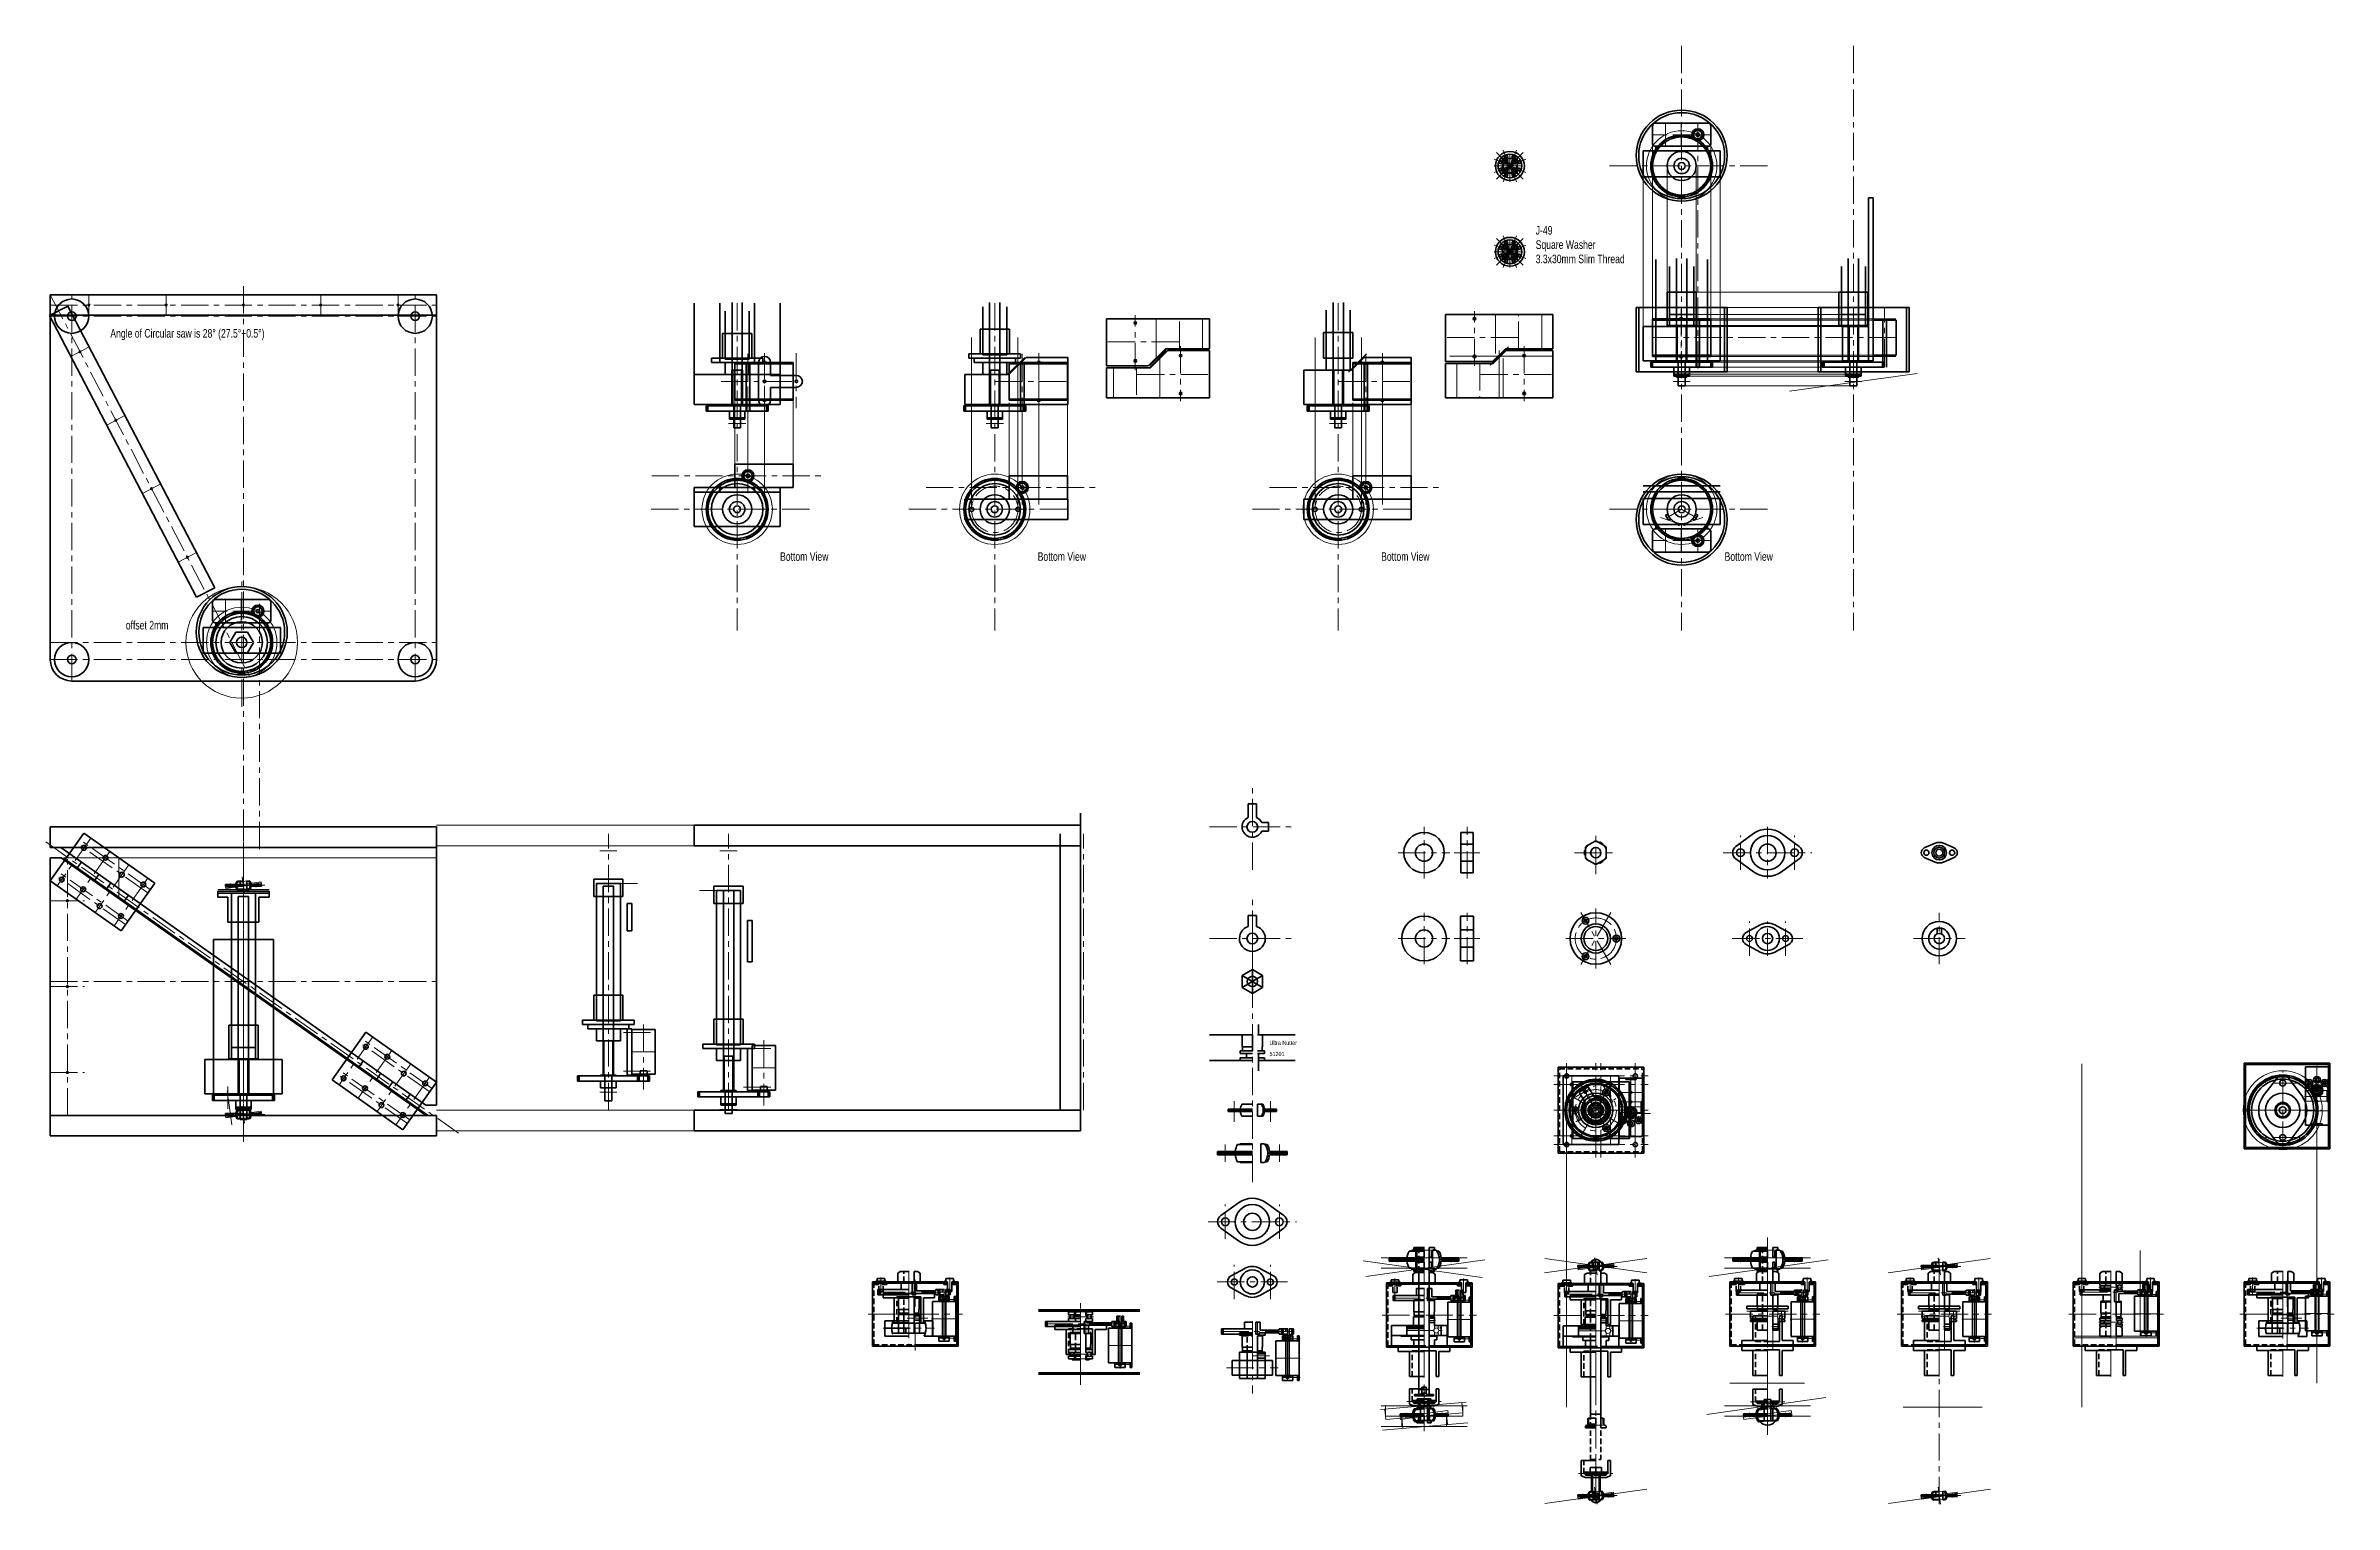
# Model space of a CAD drawing. Header units: millimetres. Extents: x -5 to 2660, y -459 to 1240.
import ezdxf

# ---------------------------------------------------------------- set-up
doc = ezdxf.new("R2010")
doc.units = ezdxf.units.MM
for name, pattern in [('CENTER', [50.8, 31.75, -6.35, 6.35, -6.35]), ('DASHDOT', [25.4, 12.7, -6.35, 0, -6.35]), ('DASHED2', [9.525, 6.35, -3.175])]:
    doc.linetypes.add(name, pattern=pattern)
doc.layers.get('0').update_dxf_attribs({"linetype": 'CONTINUOUS', "lineweight": 0})
for name, color, linetype, lineweight in [('AUX', 1, 'CONTINUOUS', 13), ('CENTER', 7, 'CENTER', 18), ('CONTOUR', 7, 'CONTINUOUS', 35), ('TEXT', 7, 'CONTINUOUS', 18)]:
    doc.layers.add(name, color=color, linetype=linetype, lineweight=lineweight)
doc.styles.get("Standard").update_dxf_attribs({"font": 'txt', "width": 0.75})

msp = doc.modelspace()

# ---------------------------------------------------------------- texts
at = {"layer": 'TEXT', "width": 100, "attachment_point": 1}
for s, insert, char_height in [('J-49\\PSquare\\~Washer\\P3.3x30mm\\~Slim\\~Thread', (1730, 1030), 10), ('Angle\\~of\\~Circular\\~saw\\~is\\~28%%d\\~(27.5%%d+0.5%%d)', (70, 910), 10), ('Bottom\\~View', (850, 650), 10), ('Bottom\\~View', (1150, 650), 10), ('Bottom\\~View', (1550, 650), 10), ('Bottom\\~View', (1950, 650), 10), ('offset\\~2mm', (88, 570), 10), ('Ultra\\~Nutter', (1420, 81), 5), ('51201', (1420, 68), 5)]:
    msp.add_mtext(s, dxfattribs=dict(at, insert=insert, char_height=char_height))

# ---------------------------------------------------------------- blocks, each defined once
blk = doc.blocks.new('6204 face')
at = {"layer": 'CENTER'}
for p, q in [((0, -30), (0, 30)), ((-30, 0), (30, 0))]:
    blk.add_line(p, q, dxfattribs=at)
at = {"layer": 'CONTOUR'}
for radius in [23.5, 10]:
    blk.add_circle((0, 0), radius, dxfattribs=at)
blk = doc.blocks.new('6204 side')
at = {"layer": 'CENTER'}
for p, q in [((0, -30), (0, 30)), ((-15, 0), (15, 0))]:
    blk.add_line(p, q, dxfattribs=at)
at = {"layer": 'CONTOUR'}
for p, q in [((-7, -23.5), (-7, 23.5)), ((-7, 23.5), (7, 23.5)), ((-7, 10), (7, 10)), ((7, -23.5), (7, 23.5)), ((-7, -10), (7, -10)), ((-7, -23.5), (7, -23.5))]:
    blk.add_line(p, q, dxfattribs=at)
blk = doc.blocks.new('6304 face')
at = {"layer": 'CENTER'}
for p, q in [((0, -30), (0, 30)), ((-30, 0), (30, 0))]:
    blk.add_line(p, q, dxfattribs=at)
at = {"layer": 'CONTOUR'}
for radius in [26, 10]:
    blk.add_circle((0, 0), radius, dxfattribs=at)
blk = doc.blocks.new('6304 side')
at = {"layer": 'CENTER'}
for p, q in [((0, -30), (0, 30)), ((-15, 0), (15, 0))]:
    blk.add_line(p, q, dxfattribs=at)
at = {"layer": 'CONTOUR'}
for p, q in [((-7.5, 26), (7.5, 26)), ((-7.5, 26), (-7.5, -26)), ((-7.5, 10), (7.5, 10)), ((7.5, -26), (7.5, 26)), ((-7.5, -10), (7.5, -10)), ((-7.5, -26), (7.5, -26))]:
    blk.add_line(p, q, dxfattribs=at)
blk = doc.blocks.new('UCS201 side')
at = {"layer": 'CENTER'}
for p, q in [((0, -30), (0, 30)), ((-30, 0), (30, 0)), ((-13.8, 1), (-13.8, 19.8))]:
    blk.add_line(p, q, dxfattribs=at)
at = {"layer": 'CONTOUR'}
for p, q in [((-18.3, -14.8), (-18.3, 14.8)), ((-18.3, 14.8), (12.7, 14.8)), ((-18.3, 6), (12.7, 6)), ((-16.3, 6), (-16.3, 14.8)), ((-11.3, 6), (-11.3, 14.8)), ((-8.5, -23.5), (-8.5, 23.5)), ((-8.5, 23.5), (8.5, 23.5)), ((8.5, -23.5), (8.5, 23.5)), ((12.7, -14.8), (12.7, 14.8)), ((-18.3, -6), (12.7, -6)), ((-18.3, -14.8), (12.7, -14.8)), ((-8.5, -23.5), (8.5, -23.5))]:
    blk.add_line(p, q, dxfattribs=at)
blk = doc.blocks.new('Washer 12.5x22x1.6 side')
at = {"layer": 'CENTER'}
blk.add_line((0, -5), (0, 5), dxfattribs=at)
at = {"layer": 'CONTOUR'}
for p, q in [((-11, 0), (-11, 1.6)), ((-11, 1.6), (0, 1.6)), ((-11, 0), (0, 0)), ((-6.25, 0), (-6.25, 1.6)), ((6.25, 0), (6.25, 1.6)), ((6.25, 1.6), (11, 1.6)), ((6.25, 0), (11, 0)), ((11, 0), (11, 1.6))]:
    blk.add_line(p, q, dxfattribs=at)
blk = doc.blocks.new('Ultra Nutter side')
at = {"layer": 'CENTER'}
blk.add_line((0, -1), (0, 20), dxfattribs=at)
at = {"layer": 'CONTOUR'}
for p, q in [((-12, 5), (-12, 19)), ((-12, 19), (0, 19)), ((-12, 5), (0, 5)), ((-11.6, 0), (-11.6, 5)), ((-11.6, 0), (0, 0)), ((6, 18), (11, 18)), ((6, 18), (6, 0.8)), ((6, 0.8), (11, 0.8)), ((11, 18), (11, 19)), ((11, 19), (12, 19)), ((11, 0), (11, 0.8)), ((11, 0), (11.6, 0)), ((11.6, 5), (12, 5)), ((11.6, 0), (11.6, 5)), ((12, 5), (12, 19))]:
    blk.add_line(p, q, dxfattribs=at)
at = {"layer": 'CONTOUR', "linetype": 'DASHED2'}
for p, q in [((-11, 18), (-11, 19)), ((-11, 18), (0, 18)), ((-11, 0.8), (0, 0.8)), ((-11, 0), (-11, 0.8)), ((-6, 0.8), (-6, 18))]:
    blk.add_line(p, q, dxfattribs=at)
blk = doc.blocks.new('Washer 15x30x2.6 side')
at = {"layer": 'CENTER'}
blk.add_line((0, -11), (0, 11), dxfattribs=at)
at = {"layer": 'CONTOUR'}
for p, q in [((-15, 2.6), (0, 2.6)), ((-15, 0), (-15, 2.6)), ((-15, 0), (0, 0)), ((-7.75, 0), (-7.75, 2.6)), ((7.75, 2.6), (15, 2.6)), ((7.75, 0), (7.75, 2.6)), ((7.75, 0), (15, 0)), ((15, 0), (15, 2.6))]:
    blk.add_line(p, q, dxfattribs=at)
blk = doc.blocks.new('DS1-70 side')
at = {"layer": 'AUX'}
blk.add_line((6, 0), (6, 14), dxfattribs=at)
at = {"layer": 'CENTER'}
for p, q in [((-36, 3), (36, 3)), ((-35, 0), (-35, 6)), ((0, 15), (0, -1)), ((35, 0), (35, 6))]:
    blk.add_line(p, q, dxfattribs=at)
at = {"layer": 'CONTOUR'}
for p, q in [((-36, 0), (-36, 6)), ((-36, 6), (0, 6)), ((-36, 0), (0, 0)), ((-34, 0), (-34, 6)), ((-9, 6), (-9, 14)), ((-9, 14), (0, 14)), ((4, 0), (4, 14)), ((4, 14), (9, 14)), ((4, 0), (7.8, 0)), ((7.8, 1.5), (7.8, 0)), ((7.8, 1.5), (31.25, 1.5)), ((9, 4.5), (9, 14)), ((9, 4.5), (31.25, 4.5)), ((31.25, 6), (36, 6)), ((31.25, 6), (31.25, 4.5)), ((31.25, 1.5), (31.25, 0)), ((36, 0), (31.25, 0)), ((34, 0), (34, 6)), ((36, 0), (36, 6))]:
    blk.add_line(p, q, dxfattribs=at)
blk = doc.blocks.new('DS1-12 side')
at = {"layer": 'CENTER'}
for p, q in [((-6, 0), (-6, -6)), ((0, 7), (0, -7)), ((6, 0), (6, -6)), ((-7, -3), (7, -3))]:
    blk.add_line(p, q, dxfattribs=at)
at = {"layer": 'CONTOUR'}
for p, q in [((-7, 0), (-7, -6)), ((-7, 0), (0, 0)), ((-5, 0), (-5, -6)), ((-4, 6), (-4, 0)), ((-4, 6), (0, 6)), ((2, 6), (2, -6)), ((2, 6), (4, 6)), ((4, 6), (4, 0)), ((4, 0), (7, 0)), ((5, 0), (5, -6)), ((7, 0), (7, -6)), ((-7, -6), (0, -6)), ((2, -6), (7, -6))]:
    blk.add_line(p, q, dxfattribs=at)
at = {"layer": 'CONTOUR', "linetype": 'DASHED2'}
blk.add_line((-2, 6), (-2, -6), dxfattribs=at)
blk = doc.blocks.new('6-speed HE top')
at = {"layer": 'CENTER'}
for p, q in [((-27, 0), (26, 0)), ((27, 0), (-26, 0)), ((-22.5, -14.5), (-22.5, 6)), ((0, -14.5), (0, 14.5)), ((22.5, -14.5), (22.5, 6))]:
    blk.add_line(p, q, dxfattribs=at)
at = {"layer": 'CONTOUR'}
for p, q in [((-20.2, 6), (-26, 6)), ((-26, -6), (-26, 6)), ((-20.2, 4), (-21.9, 4)), ((-21.9, -4), (-21.9, 4)), ((21.9, 2), (-21.9, 2)), ((-20.2, -13.5), (-20.2, 13.5)), ((-20.2, 13.5), (20.2, 13.5)), ((20.2, -13.5), (20.2, 13.5)), ((26, 6), (20.2, 6)), ((21.9, 4), (20.2, 4)), ((21.9, -4), (21.9, 4)), ((26, -6), (26, 6)), ((-20.2, -6), (-26, -6)), ((-26, -13.5), (-26, -11.6)), ((-20.2, -11.6), (-26, -11.6)), ((-26, -13.5), (26, -13.5)), ((-24, -13.5), (-24, -11.6)), ((21.9, -2), (-21.9, -2)), ((-20.2, -4), (-21.9, -4)), ((-21, -13.5), (-21, -11.6)), ((21.9, -4), (20.2, -4)), ((26, -6), (20.2, -6)), ((26, -11.6), (20.2, -11.6)), ((21, -13.5), (21, -11.6)), ((24, -13.5), (24, -11.6)), ((26, -13.5), (26, -11.6))]:
    blk.add_line(p, q, dxfattribs=at)
for centre in [(-22.5, 0), (22.5, 0)]:
    blk.add_circle(centre, 1.5, dxfattribs=at)
blk = doc.blocks.new('B-BAF 810 side')
at = {"layer": 'AUX'}
for p, q in [((20.7, 3.9), (-20.9, -1.9)), ((20.8, 2.9), (-20.8, -2.9)), ((20.9, 1.9), (-20.7, -3.9)), ((7.1, 5.5), (-8.3, 3.4)), ((1.4, -9.9), (-1.4, 9.9)), ((20.7, 3.9), (20.9, 1.9)), ((-20.9, -1.9), (-20.7, -3.9)), ((8.3, -3.4), (-7.1, -5.5))]:
    blk.add_line(p, q, dxfattribs=at)
for start, end in [(158, 181.6206), (14.3794, 38), (338, 1.6206), (194.3794, 218)]:
    blk.add_arc((0, 0), 9, start, end, dxfattribs=at)
at = {"layer": 'AUX', "color": 1, "linetype": 'CONTINUOUS', "lineweight": 13}
for start, end in [(153.7711, 180.8192), (15.1808, 42.2289), (333.7711, 0.8192), (195.1808, 222.2289)]:
    blk.add_arc((0, 0), 8, start, end, dxfattribs=at)
at = {"layer": 'CENTER'}
for p, q in [((25, 0), (-25, 0)), ((-15, 2), (-15, -2)), ((0, 6), (0, -6)), ((15, 2), (15, -2))]:
    blk.add_line(p, q, dxfattribs=at)
at = {"layer": 'CONTOUR'}
for p, q in [((0, 1), (-21, 1)), ((-21, -1), (-21, 1)), ((-18, 1), (-18, -1)), ((-12, 1), (-12, -1)), ((0, 4.5), (-7.8, 4.5)), ((0, 5), (-6.2, 5)), ((4, 5), (4, -5)), ((6.2, 5), (4, 5)), ((7.8, 4.5), (6.6, 4.5)), ((21, 1), (8.9, 1)), ((12, 1), (12, -1)), ((18, 1), (18, -1)), ((21, 1), (21, -1)), ((-21, -1), (0, -1)), ((0, -4.5), (-7.8, -4.5)), ((-6.2, -5), (0, -5)), ((4, -5), (6.2, -5)), ((7.8, -4.5), (6.6, -4.5)), ((8.9, -1), (21, -1))]:
    blk.add_line(p, q, dxfattribs=at)
at = {"layer": 'CONTOUR', "linetype": 'DASHED2'}
blk.add_line((-4, 5), (-4, -5), dxfattribs=at)
at = {"layer": 'CONTOUR'}
for radius, start, end in [(9, 150, 173.6206), (8, 321.3178, 38.6822), (9, 6.3794, 30), (9, 186.3794, 210), (9, 330, 353.6206)]:
    blk.add_arc((0, 0), radius, start, end, dxfattribs=at)
at = {"layer": 'CONTOUR', "linetype": 'DASHED2'}
for start, end in [(141.3178, 172.8192), (187.1808, 218.6822)]:
    blk.add_arc((0, 0), 8, start, end, dxfattribs=at)
blk = doc.blocks.new('DS1-70 face')
at = {"layer": 'CENTER'}
for p, q in [((0, -40), (0, 40)), ((-40, 0), (40, 0))]:
    blk.add_line(p, q, dxfattribs=at)
blk.add_circle((0, 0), 35, dxfattribs=at)
at = {"layer": 'CONTOUR'}
for radius in [36, 34, 31.2, 9, 7.8, 4]:
    blk.add_circle((0, 0), radius, dxfattribs=at)
blk = doc.blocks.new('ASS201N face')
at = {"layer": 'CENTER'}
for p, q in [((0, -30), (0, 30)), ((-30, 0), (30, 0))]:
    blk.add_line(p, q, dxfattribs=at)
at = {"layer": 'CONTOUR'}
for radius in [20, 12.2, 6]:
    blk.add_circle((0, 0), radius, dxfattribs=at)
blk = doc.blocks.new('J-103 top')
at = {"layer": 'CENTER'}
for p, q in [((17.5, -30.3), (-17.5, 30.3)), ((17.5, 30.3), (-17.5, -30.3)), ((0, -35), (0, 35)), ((-35, 0), (35, 0))]:
    blk.add_line(p, q, dxfattribs=at)
blk.add_circle((0, 0), 24, dxfattribs=at)
at = {"layer": 'CONTOUR'}
for centre, radius in [((0, 0), 30), ((0, 0), 17), ((-12, 20.8), 4), ((0, 0), 13.9), ((-12, 20.8), 1.8), ((24, 0), 4), ((24, 0), 1.8), ((-12, -20.8), 4), ((-12, -20.8), 1.8)]:
    blk.add_circle(centre, radius, dxfattribs=at)
blk = doc.blocks.new('Pull Box top')
at = {"layer": 'CENTER'}
for p, q in [((-40, -55), (-40, 55)), ((0, -55), (0, 55)), ((40, -55), (40, 55)), ((-55, 40), (55, 40)), ((-55, 0), (55, 0)), ((-55, -40), (55, -40))]:
    blk.add_line(p, q, dxfattribs=at)
at = {"layer": 'CONTOUR'}
for p, q in [((-50, 50), (50, 50)), ((-50, -50), (-50, 50)), ((-33, 33), (33, 33)), ((-33, -33), (-33, 33)), ((33, -33), (33, 33)), ((50, -50), (50, 50)), ((-50, -50), (50, -50)), ((-33, -33), (33, -33))]:
    blk.add_line(p, q, dxfattribs=at)
at = {"layer": 'CONTOUR', "linetype": 'DASHED2'}
for p, q in [((-48.4, 48.4), (48.4, 48.4)), ((-48.4, -48.4), (-48.4, 48.4)), ((48.4, -48.4), (48.4, 48.4)), ((-48.4, -48.4), (48.4, -48.4))]:
    blk.add_line(p, q, dxfattribs=at)
at = {"layer": 'CONTOUR'}
for centre in [(-40, 40), (40, 40), (-40, -40), (40, -40)]:
    blk.add_circle(centre, 2.5, dxfattribs=at)
blk = doc.blocks.new('B-BAF 2022 face')
at = {"layer": 'CENTER'}
for p, q in [((0, 30), (0, -30)), ((-51.5, 0), (51.5, 0)), ((-31.5, -20), (-31.5, 20)), ((31.5, -20), (31.5, 20))]:
    blk.add_line(p, q, dxfattribs=at)
at = {"layer": 'CONTOUR'}
for p, q in [((-16.2, 22.3), (-36.8, 7.3)), ((36.8, 7.3), (16.2, 22.3)), ((-36.8, -7.3), (-16.2, -22.3)), ((16.2, -22.3), (36.8, -7.3))]:
    blk.add_line(p, q, dxfattribs=at)
for centre, radius in [((-31.5, 0), 4.5), ((0, 0), 20), ((0, 0), 10), ((31.5, 0), 4.5)]:
    blk.add_circle(centre, radius, dxfattribs=at)
for centre, radius, start, end in [((0, 0), 27.5, 54.0342, 125.9658), ((-31.5, 0), 9, 125.9658, 234.0342), ((31.5, 0), 9, 305.9658, 54.0342), ((0, 0), 27.5, 234.0342, 305.9658)]:
    blk.add_arc(centre, radius, start, end, dxfattribs=at)
blk = doc.blocks.new('B-BAF 1214 face')
at = {"layer": 'CENTER'}
for p, q in [((-41, 0), (41, 0)), ((-21, -20), (-21, 20)), ((0, -20), (0, 20)), ((21, -20), (21, 20))]:
    blk.add_line(p, q, dxfattribs=at)
at = {"layer": 'CONTOUR'}
for p, q in [((-24.8, 7), (-8.6, 15.8)), ((8.6, 15.8), (24.8, 7)), ((-8.6, -15.8), (-24.8, -7)), ((24.8, -7), (8.6, -15.8))]:
    blk.add_line(p, q, dxfattribs=at)
for centre, radius in [((-21, 0), 3.5), ((0, 0), 14), ((0, 0), 6), ((21, 0), 3.5)]:
    blk.add_circle(centre, radius, dxfattribs=at)
for centre, radius, start, end in [((-21, 0), 8, 118.4369, 241.563), ((0, 0), 18, 61.5631, 118.4369), ((21, 0), 8, 298.4369, 421.5631), ((0, 0), 18, 241.5631, 298.4369)]:
    blk.add_arc(centre, radius, start, end, dxfattribs=at)
blk = doc.blocks.new('Ultra Nutter face')
at = {"layer": 'AUX'}
blk.add_circle((0, 0), 12.5, dxfattribs=at)
at = {"layer": 'CENTER'}
for p, q in [((-25, 0), (25, 0)), ((0, -25), (0, 25))]:
    blk.add_line(p, q, dxfattribs=at)
at = {"layer": 'CONTOUR'}
for p, q in [((-13, -2.5), (-13, 2.5)), ((-13, 2.5), (-12, 2.5)), ((-12, -5.8), (-12, 5.8)), ((-11.1, 7.5), (-0.9, 13.3)), ((0.9, 13.3), (11.1, 7.5)), ((4.3, 12.5), (3.8, 11.6)), ((4.3, 12.5), (8.7, 10)), ((8.7, 10), (8.2, 9.1)), ((12, -5.8), (12, 5.8)), ((-13, -2.5), (-12, -2.5)), ((-11.1, -7.5), (-0.9, -13.3)), ((0.9, -13.3), (11.1, -7.5)), ((4.3, -12.5), (3.8, -11.6)), ((8.7, -10), (4.3, -12.5)), ((8.7, -10), (8.2, -9.1))]:
    blk.add_line(p, q, dxfattribs=at)
blk.add_circle((0, 0), 6, dxfattribs=at)
at = {"layer": 'CONTOUR', "color": 7, "linetype": 'CONTINUOUS', "lineweight": 35}
for start, end in [(145.9892, 154.0108), (85.9892, 94.0108), (25.9892, 34.0108), (205.9892, 214.0108), (265.9892, 274.0108), (325.9892, 334.0108)]:
    blk.add_arc((0, 0), 13.3, start, end, dxfattribs=at)
blk = doc.blocks.new('B-BAF 810 face')
at = {"layer": 'CONTOUR'}
for p, q in [((-17.4, 5.5), (-4.8, 11)), ((4.8, 11), (17.4, 5.5)), ((-4.8, -11), (-17.4, -5.5)), ((17.4, -5.5), (4.8, -11))]:
    blk.add_line(p, q, dxfattribs=at)
for centre, radius in [((-15, 0), 3), ((0, 0), 8.5), ((0, 0), 6.25), ((0, 0), 4), ((15, 0), 3)]:
    blk.add_circle(centre, radius, dxfattribs=at)
at = {"layer": 'CONTOUR', "color": 7, "linetype": 'CONTINUOUS', "lineweight": 35}
for centre, radius, start, end in [((-15, 0), 6, 113.5782, 246.4218), ((0, 0), 12, 66.4218, 113.5782), ((15, 0), 6, 293.5782, 66.4218), ((0, 0), 12, 246.4218, 293.5782)]:
    blk.add_arc(centre, radius, start, end, dxfattribs=at)
blk = doc.blocks.new('AS201 face')
at = {"layer": 'CENTER'}
for p, q in [((0, -30), (0, 30)), ((-30, 0), (30, 0)), ((-2.2, 5.6), (-2.2, 11.9)), ((2.3, 5.6), (2.3, 11.9))]:
    blk.add_line(p, q, dxfattribs=at)
at = {"layer": 'CONTOUR'}
for p, q in [((-2.5, 5.5), (-2.5, 11.9)), ((2.5, 5.5), (2.5, 11.9))]:
    blk.add_line(p, q, dxfattribs=at)
for radius in [20, 12.2, 6]:
    blk.add_circle((0, 0), radius, dxfattribs=at)
blk = doc.blocks.new('51201 side')
at = {"layer": 'CENTER'}
for p, q in [((-15, 0), (15, 0)), ((0, -6.5), (0, 6.5))]:
    blk.add_line(p, q, dxfattribs=at)
at = {"layer": 'CONTOUR'}
for p, q in [((-14, 2.2), (-14, 5.5)), ((-14, 5.5), (0, 5.5)), ((-14, 2.2), (0, 2.2)), ((6, 2.2), (6, 5.5)), ((6, 5.5), (14, 5.5)), ((6, 2.2), (8.8, 2.2)), ((11.2, 2.2), (14, 2.2)), ((14, 2.2), (14, 5.5)), ((-14, -5.5), (-14, -2.2)), ((-14, -2.2), (0, -2.2)), ((-14, -5.5), (0, -5.5)), ((7, -5.5), (7, -2.2)), ((7, -2.2), (8.8, -2.2)), ((7, -5.5), (14, -5.5)), ((11.2, -2.2), (14, -2.2)), ((14, -5.5), (14, -2.2))]:
    blk.add_line(p, q, dxfattribs=at)
at = {"layer": 'CONTOUR', "linetype": 'DASHED2'}
for p, q in [((-6, 2.2), (-6, 5.5)), ((-7, -5.5), (-7, -2.2))]:
    blk.add_line(p, q, dxfattribs=at)
at = {"layer": 'CONTOUR'}
blk.add_circle((10, 0), 2.5, dxfattribs=at)
at = {"layer": 'CONTOUR', "color": 7, "linetype": 'CONTINUOUS', "lineweight": 35}
for start, end in [(118.3576, 241.6424), (298.3576, 61.6424)]:
    blk.add_arc((-10, 0), 2.5, start, end, dxfattribs=at)
blk = doc.blocks.new('DS1-80 side')
at = {"layer": 'AUX'}
blk.add_line((6, 0), (6, 14), dxfattribs=at)
at = {"layer": 'CENTER'}
for p, q in [((-41, 3), (41, 3)), ((-40, 0), (-40, 6)), ((0, 24), (0, -11)), ((40, 0), (40, 6))]:
    blk.add_line(p, q, dxfattribs=at)
at = {"layer": 'CONTOUR'}
for p, q in [((-41, 0), (-41, 6)), ((-41, 6), (0, 6)), ((-41, 0), (0, 0)), ((-39, 0), (-39, 6)), ((-9, 6), (-9, 14)), ((-9, 14), (0, 14)), ((4, 0), (4, 14)), ((4, 14), (9, 14)), ((4, 0), (7.8, 0)), ((7.8, 1.5), (7.8, 0)), ((7.8, 1.5), (36.25, 1.5)), ((9, 4.5), (9, 14)), ((9, 4.5), (36.25, 4.5)), ((36.25, 6), (41, 6)), ((36.25, 6), (36.25, 4.5)), ((36.25, 1.5), (36.25, 0)), ((41, 0), (36.25, 0)), ((39, 0), (39, 6)), ((41, 0), (41, 6))]:
    blk.add_line(p, q, dxfattribs=at)
blk = doc.blocks.new('J-103 side')
at = {"layer": 'CENTER'}
blk.add_line((0, -35), (0, 1), dxfattribs=at)
at = {"layer": 'CONTOUR'}
for p, q in [((-30, 0), (-30, -5)), ((-30, 0), (0, 0)), ((0, 0), (30, 0)), ((30, 0), (30, -5)), ((-30, -5), (0, -5)), ((-17, -34), (-17, -5)), ((0, -4), (14, -4)), ((14, -4), (14, -34)), ((17, -5), (30, -5)), ((17, -34), (17, -5)), ((-17, -34), (-14, -34)), ((-17, -34), (0, -34)), ((14, -34), (17, -34))]:
    blk.add_line(p, q, dxfattribs=at)
at = {"layer": 'CONTOUR', "linetype": 'DASHED2'}
for p, q in [((-14, -34), (-14, -4)), ((-14, -4), (0, -4))]:
    blk.add_line(p, q, dxfattribs=at)
blk = doc.blocks.new('GFM-1214-05 side')
at = {"layer": 'CENTER'}
for p, q in [((-12, 0), (12, 0)), ((0, -6), (0, 3))]:
    blk.add_line(p, q, dxfattribs=at)
at = {"layer": 'CONTOUR'}
for p, q in [((-10, 0), (-10, 1)), ((-10, 1), (0, 1)), ((-10, 0), (0, 0)), ((-7, -4), (-7, 0)), ((6, 1), (10, 1)), ((6, -4), (6, 1)), ((7, 0), (10, 0)), ((7, -4), (7, 0)), ((10, 0), (10, 1)), ((-7, -4), (0, -4)), ((6, -4), (7, -4))]:
    blk.add_line(p, q, dxfattribs=at)
at = {"layer": 'CONTOUR', "linetype": 'DASHED2'}
blk.add_line((-6, -4), (-6, 0), dxfattribs=at)
blk = doc.blocks.new('B-BAF 2022 side')
at = {"layer": 'CENTER'}
for p, q in [((-31.5, -3), (-31.5, 3)), ((0, 12), (0, -12)), ((31.5, -3), (31.5, 3))]:
    blk.add_line(p, q, dxfattribs=at)
at = {"layer": 'CONTOUR'}
for p, q in [((-40.5, -2), (-40.5, 2)), ((-40.5, 2), (0, 2)), ((-40.5, 0), (0, 0)), ((-36, -2), (-36, 2)), ((-27, -2), (-27, 2)), ((-17.3, 10), (0, 10)), ((-14.2, 11), (0, 11)), ((10, 11), (14.2, 11)), ((10, -11), (10, 11)), ((15, 10), (17.3, 10)), ((18, 0), (40.5, 0)), ((19.9, 2), (40.5, 2)), ((27, -2), (27, 2)), ((36, -2), (36, 2)), ((40.5, 2), (40.5, -2)), ((-40.5, -2), (0, -2)), ((-17.3, -10), (0, -10)), ((-14.2, -11), (0, -11)), ((10, -11), (14.2, -11)), ((15, -10), (17.3, -10)), ((19.9, -2), (40.5, -2))]:
    blk.add_line(p, q, dxfattribs=at)
for radius, start, end in [(20, 150, 174.2608), (18, 142.3301, 146.251), (18, 326.251, 37.6699), (20, 5.7392, 30), (20, 185.7392, 210), (18, 213.749, 217.6699), (18, 322.3301, 326.251), (20, 330, 354.2608)]:
    blk.add_arc((0, 0), radius, start, end, dxfattribs=at)
blk = doc.blocks.new('51101 side')
at = {"layer": 'CENTER'}
for p, q in [((-14, 0), (14, 0)), ((0, -5.5), (0, 5.5))]:
    blk.add_line(p, q, dxfattribs=at)
at = {"layer": 'CONTOUR'}
for p, q in [((-13, 2), (-13, 4.5)), ((-13, 4.5), (0, 4.5)), ((-13, 2), (0, 2)), ((-6, 2), (-6, 4.5)), ((6, 4.5), (13, 4.5)), ((6, 2), (6, 4.5)), ((6, 2), (8.5, 2)), ((11.5, 2), (13, 2)), ((13, 2), (13, 4.5)), ((-13, -4.5), (-13, -2)), ((-13, -2), (0, -2)), ((-13, -4.5), (0, -4.5)), ((-6.5, -4.5), (-6.5, -2)), ((6.5, -4.5), (6.5, -2)), ((6.5, -2), (8.5, -2)), ((6.5, -4.5), (13, -4.5)), ((11.5, -2), (13, -2)), ((13, -4.5), (13, -2))]:
    blk.add_line(p, q, dxfattribs=at)
blk.add_circle((10, 0), 2.5, dxfattribs=at)
at = {"layer": 'CONTOUR', "color": 7, "linetype": 'CONTINUOUS', "lineweight": 35}
for start, end in [(126.8699, 233.1301), (306.8699, 53.1301)]:
    blk.add_arc((-10, 0), 2.5, start, end, dxfattribs=at)
blk = doc.blocks.new('Pull Box side')
at = {"layer": 'CENTER'}
for p, q in [((-40, 23.3), (-40, 42.5)), ((0, -42.5), (0, 42.5)), ((40, 23.3), (40, 42.5)), ((-55, 0), (55, 0))]:
    blk.add_line(p, q, dxfattribs=at)
at = {"layer": 'CONTOUR'}
for p, q in [((-50, -37.5), (-50, 37.5)), ((-50, 37.5), (37.5, 37.5)), ((-50, 35.9), (37.5, 35.9)), ((-45.9, 38.3), (-34.1, 38.3)), ((-45.9, 37.5), (-45.9, 38.3)), ((-44.4, 41.3), (-35.6, 41.3)), ((-44.4, 38.3), (-44.4, 41.3)), ((-35.6, 38.3), (-35.6, 41.3)), ((-34.1, 37.5), (-34.1, 38.3)), ((33, 34.3), (33, 35.9)), ((33, 34.3), (37.5, 34.3)), ((34.1, 38.3), (35.6, 38.3)), ((34.1, 37.5), (34.1, 38.3)), ((35.6, 41.3), (44.4, 41.3)), ((35.6, 38.3), (35.6, 41.3)), ((37.5, 26.3), (37.5, 37.5)), ((42.5, 37.5), (50, 37.5)), ((42.5, 26.3), (42.5, 37.5)), ((42.5, 35.9), (50, 35.9)), ((42.5, 34.3), (48.4, 34.3)), ((44.4, 38.3), (44.4, 41.3)), ((44.4, 38.3), (45.9, 38.3)), ((45.9, 37.5), (45.9, 38.3)), ((48.4, -35.9), (48.4, 34.3)), ((50, -37.5), (50, 37.5)), ((37.5, 26.3), (42.5, 26.3)), ((-50, -37.5), (50, -37.5)), ((0, -35.9), (48.4, -35.9))]:
    blk.add_line(p, q, dxfattribs=at)
at = {"layer": 'CONTOUR', "linetype": 'DASHED2'}
for p, q in [((-48.4, -35.9), (-48.4, 34.3)), ((-48.4, 34.3), (-33, 34.3)), ((-42.5, 26.3), (-42.5, 37.5)), ((-37.5, 26.3), (-37.5, 37.5)), ((-33, 34.3), (-33, 35.9)), ((-42.5, 26.3), (-37.5, 26.3)), ((-48.4, -35.9), (0, -35.9))]:
    blk.add_line(p, q, dxfattribs=at)
blk = doc.blocks.new('SC 1212C')
at = {"layer": 'CENTER'}
blk.add_line((0, -1), (0, 13), dxfattribs=at)
at = {"layer": 'CONTOUR'}
for p, q in [((-13, 10.3), (-10, 12)), ((-13, 0), (-13, 10.3)), ((-13, 0), (0, 0)), ((-10, 12), (0, 12)), ((6, 0), (6, 12)), ((6, 12), (10, 12)), ((6, 0), (13, 0)), ((10, 12), (13, 10.3)), ((13, 0), (13, 10.3))]:
    blk.add_line(p, q, dxfattribs=at)
at = {"layer": 'CONTOUR', "linetype": 'DASHED2'}
blk.add_line((-6, 0), (-6, 12), dxfattribs=at)
blk = doc.blocks.new('Truss head M5x8 side')
at = {"layer": 'AUX'}
blk.add_line((4.6, -2.5), (4.6, 2.5), dxfattribs=at)
at = {"layer": 'CENTER'}
blk.add_line((-4.1, 0), (9, 0), dxfattribs=at)
at = {"layer": 'CONTOUR'}
for p, q in [((-0.3, 5.9), (0, 5.9)), ((0, -5.9), (0, 5.9)), ((0, 2.5), (8, 2.5)), ((8, -2.5), (8, 2.5)), ((-0.3, -5.9), (0, -5.9)), ((0, -2.5), (8, -2.5))]:
    blk.add_line(p, q, dxfattribs=at)
at = {"layer": 'CONTOUR', "color": 7, "linetype": 'CONTINUOUS', "lineweight": 35}
blk.add_arc((4.6, 0), 7.7, 129.9831, 230.0169, dxfattribs=at)
blk = doc.blocks.new('Flange Nut M12 side')
at = {"layer": 'AUX'}
for p, q in [((-12, 3), (12, 3)), ((-9.8, 3), (-9.8, 11)), ((9.8, 3), (9.8, 11))]:
    blk.add_line(p, q, dxfattribs=at)
at = {"layer": 'CENTER'}
blk.add_line((0, -1), (0, 12), dxfattribs=at)
at = {"layer": 'CONTOUR'}
for p, q in [((-12, 1.8), (-8.5, 4)), ((-12, 0), (-12, 1.8)), ((-12, 1.8), (0, 1.8)), ((-12, 0), (0, 0)), ((-8.5, 4), (-8.5, 11)), ((-8.5, 11), (0, 11)), ((-8.5, 4), (0, 4)), ((0, 4), (0, 11)), ((6, 0), (6, 11)), ((6, 11), (8.5, 11)), ((6, 0), (12, 0)), ((8.5, 4), (8.5, 11)), ((8.5, 4), (12, 1.8)), ((12, 0), (12, 1.8))]:
    blk.add_line(p, q, dxfattribs=at)
at = {"layer": 'CONTOUR', "linetype": 'DASHED2'}
blk.add_line((-6, 0), (-6, 11), dxfattribs=at)
blk = doc.blocks.new('AS201 side')
at = {"layer": 'CENTER'}
for p, q in [((0, -30), (0, 30)), ((-20, 0), (20, 0)), ((-14.1, 6), (-14.1, 12.2)), ((-11.8, -2.2), (-11.8, 22.1)), ((-9.6, 6), (-9.6, 12.2))]:
    blk.add_line(p, q, dxfattribs=at)
at = {"layer": 'CONTOUR'}
for p, q in [((-16, 12.2), (6, 12.2)), ((-16, -12.2), (-16, 12.2)), ((-16, 6), (6, 6)), ((-14.3, 6), (-14.3, 12.2)), ((-9.3, 6), (-9.3, 12.2)), ((-6, -19.1), (-6, 19.1)), ((6, -19.1), (6, 19.1)), ((-16, -6), (6, -6)), ((-16, -12.2), (6, -12.2))]:
    blk.add_line(p, q, dxfattribs=at)
at = {"layer": 'CONTOUR', "color": 7, "linetype": 'CONTINUOUS', "lineweight": 35}
for start, end in [(72.5424, 107.4576), (252.5424, 287.4576)]:
    blk.add_arc((0, 0), 20, start, end, dxfattribs=at)
blk = doc.blocks.new('FB201 side')
at = {"layer": 'CENTER'}
for p, q in [((0, -30), (0, 30)), ((-10, 0), (10, 0))]:
    blk.add_line(p, q, dxfattribs=at)
at = {"layer": 'CONTOUR'}
for p, q in [((-8.5, 28), (9.5, 28)), ((-8.5, 18.1), (-8.5, 28)), ((9.5, 17.6), (9.5, 28)), ((-8.5, -28), (-8.5, 0)), ((0, -28), (0, 0)), ((9.5, -28), (9.5, 0)), ((-8.5, -28), (9.5, -28))]:
    blk.add_line(p, q, dxfattribs=at)
at = {"layer": 'CONTOUR', "linetype": 'DASHED2'}
blk.add_line((0, -3.5), (9.5, -3.5), dxfattribs=at)
at = {"layer": 'CONTOUR', "color": 7, "linetype": 'CONTINUOUS', "lineweight": 35}
blk.add_arc((0, 0), 20, 61.6406, 115.1507, dxfattribs=at)
at = {"layer": 'CONTOUR', "color": 7, "linetype": 'DASHED2', "lineweight": 35}
blk.add_arc((0, 0), 20, 244.8493, 298.3594, dxfattribs=at)
blk = doc.blocks.new('DS1-80 face')
at = {"layer": 'CENTER'}
for p, q in [((0, -45), (0, 45)), ((-45, 0), (45, 0))]:
    blk.add_line(p, q, dxfattribs=at)
blk.add_circle((0, 0), 40, dxfattribs=at)
at = {"layer": 'CONTOUR'}
for radius in [41, 39, 36.2, 9, 7.8, 4]:
    blk.add_circle((0, 0), radius, dxfattribs=at)
blk = doc.blocks.new('6-speed HE side')
at = {"layer": 'CENTER'}
for p, q in [((13.5, -34.5), (13.5, 35.5)), ((-1, 0), (28, 0)), ((13.5, 6.8), (0, 20.3)), ((0, 6.8), (27, 6.8)), ((13.5, 6.8), (27, 20.3)), ((0, -5.7), (27, -5.7)), ((0, -16.7), (27, -16.7))]:
    blk.add_line(p, q, dxfattribs=at)
at = {"layer": 'CENTER', "color": 7, "linetype": 'DASHDOT', "lineweight": 18}
blk.add_arc((13.5, 6.8), 12.5, 0, 180, dxfattribs=at)
at = {"layer": 'CONTOUR'}
for p, q in [((0, 34.5), (27, 34.5)), ((0, -33.5), (0, 34.5)), ((27, -33.5), (27, 34.5)), ((0, 6), (1.7, 6)), ((0, 1.5), (1.7, 1.5)), ((1.7, -6), (1.7, 6)), ((0, -1.5), (1.7, -1.5)), ((0, -6), (1.7, -6)), ((0, -33.5), (27, -33.5)), ((7.5, -33.5), (7.5, -31.8)), ((7.5, -31.8), (19.5, -31.8)), ((12, -33.5), (12, -31.8)), ((15, -33.5), (15, -31.8)), ((19.5, -33.5), (19.5, -31.8))]:
    blk.add_line(p, q, dxfattribs=at)
for centre, radius in [((4.7, 15.6), 4), ((4.7, 15.6), 2), ((13.5, 19.3), 4), ((13.5, 6.8), 4), ((13.5, 19.3), 2), ((13.5, 6.8), 2), ((22.3, 15.6), 4), ((22.3, 15.6), 2), ((13.5, -5.7), 1), ((13.5, -16.7), 1)]:
    blk.add_circle(centre, radius, dxfattribs=at)
blk = doc.blocks.new('DS1-12 face')
at = {"layer": 'CENTER'}
for p, q in [((-10, 0), (10, 0)), ((0, -10), (0, 10))]:
    blk.add_line(p, q, dxfattribs=at)
blk.add_circle((0, 0), 6, dxfattribs=at)
at = {"layer": 'CONTOUR'}
for radius in [7, 5, 2]:
    blk.add_circle((0, 0), radius, dxfattribs=at)
blk = doc.blocks.new('FB201 face')
at = {"layer": 'CENTER'}
for p, q in [((0, -30), (0, 30)), ((-45, 0), (45, 0)), ((-31.8, -20), (-31.8, 20)), ((31.7, -20), (31.7, 20))]:
    blk.add_line(p, q, dxfattribs=at)
at = {"layer": 'CONTOUR'}
for p, q in [((-37.1, 7), (-17, 22.3)), ((17, 22.3), (37.1, 7)), ((-17, -22.3), (-37.1, -7)), ((37.1, -7), (17, -22.3))]:
    blk.add_line(p, q, dxfattribs=at)
for centre, radius in [((-31.8, 0), 3.5), ((0, 0), 20), ((31.7, 0), 3.5)]:
    blk.add_circle(centre, radius, dxfattribs=at)
at = {"layer": 'CONTOUR', "color": 7, "linetype": 'CONTINUOUS', "lineweight": 35}
for centre, radius, start, end in [((0, 0), 28, 52.6776, 127.3224), ((-31.8, 0), 8.75, 127.3224, 232.6776), ((31.7, 0), 8.75, 307.3224, 52.6776), ((0, 0), 28, 232.6776, 307.3224)]:
    blk.add_arc(centre, radius, start, end, dxfattribs=at)
blk = doc.blocks.new('ASS201N side')
at = {"layer": 'AUX'}
for p, q in [((-6, 16.4), (-2, 16.4)), ((-6, 12.1), (-2.1, 12.1)), ((2, 16.4), (6, 16.4)), ((2.1, 12.1), (6, 12.1))]:
    blk.add_line(p, q, dxfattribs=at)
blk.add_circle((0, 14.2), 3, dxfattribs=at)
at = {"layer": 'CENTER'}
for p, q in [((-17, 0), (7, 0)), ((-11.8, 5), (-11.8, 13.2)), ((0, -21), (0, 21))]:
    blk.add_line(p, q, dxfattribs=at)
at = {"layer": 'CONTOUR'}
for p, q in [((-16, 12.2), (-6, 12.2)), ((-16, 6), (-16, 12.2)), ((-16, 6), (6, 6)), ((-16, -12.2), (-16, 0)), ((-14.3, 6), (-14.3, 12.2)), ((-9.3, 6), (-9.3, 12.2)), ((-6, 12.2), (-6, 20)), ((-6, 20), (-4, 20)), ((-6, -20), (-6, 0)), ((-4, 19.1), (-4, 20)), ((-4, 19.1), (-2.5, 19.1)), ((-4, -20), (-4, 0)), ((-2.5, 19.1), (-2.5, 20)), ((-2.5, 20), (6, 20)), ((-2.5, -20), (-2.5, 0)), ((6, 6), (6, 20)), ((6, -20), (6, 0)), ((-16, -12.2), (-6, -12.2)), ((-6, -20), (-4, -20)), ((-4, -19.1), (-2.5, -19.1)), ((-2.5, -20), (6, -20))]:
    blk.add_line(p, q, dxfattribs=at)
at = {"layer": 'CONTOUR', "linetype": 'DASHED2'}
blk.add_line((-16, -6), (6, -6), dxfattribs=at)
blk = doc.blocks.new('B-BAF 1214 side')
at = {"layer": 'AUX'}
for p, q in [((-27.9, -2.5), (13, 3.2)), ((-27.5, -5.3), (13.4, 0.5)), ((-12.3, 5.3), (10.3, 8.5)), ((13, 3.2), (27.5, 5.3)), ((13.4, 0.5), (27.9, 2.5)), ((27.9, 2.5), (27.5, 5.3)), ((-27.5, -5.3), (-27.9, -2.5)), ((-10.3, -8.5), (12.3, -5.3))]:
    blk.add_line(p, q, dxfattribs=at)
for radius, start, end in [(13.4, 156.5074, 182.0029), (12, 152.3147, 181.3002), (12, 332.3147, 43.6853), (13.4, 13.9971, 39.4926), (13.4, 336.5074, 2.0029), (13.4, 193.9971, 219.4926), (12, 194.6998, 223.6853)]:
    blk.add_arc((0, 0), radius, start, end, dxfattribs=at)
at = {"layer": 'CENTER'}
for p, q in [((-21, -2.4), (-21, 2.4)), ((0, -8), (0, 8)), ((21, -2.4), (21, 2.4))]:
    blk.add_line(p, q, dxfattribs=at)
at = {"layer": 'CONTOUR'}
for p, q in [((-28, -1.4), (-28, 1.4)), ((-28, 1.4), (0, 1.4)), ((-28, 0), (0, 0)), ((-24.5, -1.4), (-24.5, 1.4)), ((-17.5, -1.4), (-17.5, 1.4)), ((-11.4, 7), (0, 7)), ((6, 7), (6, -7)), ((6, 7), (9.7, 7)), ((9.7, 7), (11.4, 7)), ((28, 0), (12, 0)), ((13.3, 1.4), (28, 1.4)), ((17.5, -1.4), (17.5, 1.4)), ((24.5, -1.4), (24.5, 1.4)), ((28, -1.4), (28, 1.4)), ((-28, -1.4), (0, -1.4)), ((-11.4, -7), (0, -7)), ((6, -7), (9.7, -7)), ((9.7, -7), (11.4, -7)), ((13.3, -1.4), (28, -1.4))]:
    blk.add_line(p, q, dxfattribs=at)
at = {"layer": 'CONTOUR', "color": 7, "linetype": 'CONTINUOUS', "lineweight": 35}
for radius, start, end in [(13.4, 148.5074, 174.0029), (12, 144.3147, 173.3002), (12, 324.3147, 35.6853), (13.4, 5.9971, 31.4926), (13.4, 185.9971, 211.4926), (12, 186.6998, 215.6853), (13.4, 328.5074, 354.0029)]:
    blk.add_arc((0, 0), radius, start, end, dxfattribs=at)
blk = doc.blocks.new('Flange Nut M8 side')
at = {"layer": 'AUX'}
for p, q in [((-8.3, 2), (8.3, 2)), ((-6.9, 2), (-6.9, 7.5)), ((6.9, 2), (6.9, 7.5))]:
    blk.add_line(p, q, dxfattribs=at)
at = {"layer": 'CENTER'}
blk.add_line((0, -10), (0, 10), dxfattribs=at)
at = {"layer": 'CONTOUR'}
for p, q in [((-6, 2.5), (-8.3, 1.5)), ((-8.3, 1.5), (0, 1.5)), ((-8.3, 0), (-8.3, 1.5)), ((-8.3, 0), (0, 0)), ((-6, 7.5), (0, 7.5)), ((-6, 2.5), (-6, 7.5)), ((-6, 2.5), (0, 2.5)), ((0, 7.5), (0, 2.5)), ((4, 0), (4, 7.5)), ((4, 7.5), (6, 7.5)), ((4, 0), (8.3, 0)), ((6, 2.5), (6, 7.5)), ((6, 2.5), (8.3, 1.5)), ((8.3, 0), (8.3, 1.5))]:
    blk.add_line(p, q, dxfattribs=at)
at = {"layer": 'CONTOUR', "linetype": 'DASHED2'}
blk.add_line((-4, 0), (-4, 7.5), dxfattribs=at)
blk = doc.blocks.new('J-49 side')
at = {"layer": 'CENTER'}
for p, q in [((-20, 0), (20, 0)), ((0, -10), (0, 20))]:
    blk.add_line(p, q, dxfattribs=at)
at = {"layer": 'CONTOUR'}
for p, q in [((-17, -3), (-17, 15)), ((-17, 15), (0, 15)), ((14, 0), (12, 0)), ((12, 0), (12, -2)), ((14, 0), (14, 15)), ((14, 15), (17, 15)), ((17, -3), (17, 15)), ((-17, -3), (-12, -5)), ((-12, -5), (12, -5)), ((0, -2), (12, -2)), ((17, -3), (12, -5))]:
    blk.add_line(p, q, dxfattribs=at)
at = {"layer": 'CONTOUR', "linetype": 'DASHED2'}
for p, q in [((-14, 0), (-14, 15)), ((-14, 0), (-12, 0)), ((-12, 0), (-12, -2)), ((-12, -2), (0, -2))]:
    blk.add_line(p, q, dxfattribs=at)
blk = doc.blocks.new('Truss head M8x10 side')
at = {"layer": 'AUX'}
blk.add_line((6.9, -4), (6.9, 4), dxfattribs=at)
at = {"layer": 'CENTER'}
blk.add_line((-5.8, 0), (26, 0), dxfattribs=at)
at = {"layer": 'CONTOUR'}
for p, q in [((-0.7, 8.9), (0, 8.9)), ((0, -8.9), (0, 8.9)), ((0, 4), (25, 4)), ((25, 4), (25, -4)), ((-0.7, -8.9), (0, -8.9)), ((0, -4), (25, -4))]:
    blk.add_line(p, q, dxfattribs=at)
at = {"layer": 'CONTOUR', "color": 7, "linetype": 'CONTINUOUS', "lineweight": 35}
blk.add_arc((6.9, 0), 11.7, 130.4755, 229.5245, dxfattribs=at)
blk = doc.blocks.new('Washer 8.5x26x1.6 side')
at = {"layer": 'CENTER'}
for p, q in [((-15, 0), (15, 0)), ((0, -2.5), (0, 2.5))]:
    blk.add_line(p, q, dxfattribs=at)
at = {"layer": 'CONTOUR'}
for p, q in [((-13, -0.8), (-13, 0.8)), ((-13, 0.8), (0, 0.8)), ((-4.25, -0.8), (-4.25, 0.8)), ((4.25, -0.8), (4.25, 0.8)), ((4.25, 0.8), (13, 0.8)), ((13, -0.8), (13, 0.8)), ((-13, -0.8), (0, -0.8)), ((4.25, -0.8), (13, -0.8))]:
    blk.add_line(p, q, dxfattribs=at)
blk = doc.blocks.new('Washer 8.5x26x2.3 side')
at = {"layer": 'CENTER'}
for p, q in [((-15, 0), (15, 0)), ((0, -2.5), (0, 2.5))]:
    blk.add_line(p, q, dxfattribs=at)
at = {"layer": 'CONTOUR'}
for p, q in [((-12.8, 1.15), (0, 1.15)), ((-12.8, -1.15), (-12.8, 1.15)), ((-4.4, -1.15), (-4.4, 1.15)), ((4.4, 1.15), (12.8, 1.15)), ((4.4, -1.15), (4.4, 1.15)), ((12.8, -1.15), (12.8, 1.15)), ((-12.8, -1.15), (0, -1.15)), ((4.4, -1.15), (12.8, -1.15))]:
    blk.add_line(p, q, dxfattribs=at)
blk = doc.blocks.new('Bolt M8 30 side')
at = {"layer": 'CENTER'}
blk.add_line((0, -35), (0, 10.5), dxfattribs=at)
at = {"layer": 'CONTOUR'}
for p, q in [((-6.5, 5.5), (6.5, 5.5)), ((-6.5, 0), (-6.5, 5.5)), ((-6.5, 0), (6.5, 0)), ((-4, -30), (-4, 0)), ((0, 0), (0, 5.5)), ((4, -30), (4, 0)), ((6.5, 0), (6.5, 5.5)), ((-4, -30), (4, -30))]:
    blk.add_line(p, q, dxfattribs=at)
blk = doc.blocks.new('Flat head M8 25 side')
at = {"layer": 'CENTER'}
blk.add_line((0, -27), (0, 3), dxfattribs=at)
at = {"layer": 'CONTOUR'}
for p, q in [((-8, 0), (8, 0)), ((-8, -0.4), (-8, 0)), ((8, 0), (8, -0.4)), ((-8, -0.4), (8, -0.4)), ((-8, -0.4), (-4, -4.4)), ((4, -4.4), (-4, -4.4)), ((-4, -25), (-4, -4.4)), ((-4, -25), (4, -25)), ((4, -4.4), (8, -0.4)), ((4, -25), (4, -4.4))]:
    blk.add_line(p, q, dxfattribs=at)
blk = doc.blocks.new('Washer 6.5x22x1.6 side')
at = {"layer": 'CENTER'}
blk.add_line((0, -1), (0, 2.6), dxfattribs=at)
at = {"layer": 'CONTOUR'}
for p, q in [((-11, 1.6), (0, 1.6)), ((-11, 0), (-11, 1.6)), ((-11, 0), (0, 0)), ((-3.25, 0), (-3.25, 1.6)), ((3.25, 0), (3.25, 1.6)), ((3.25, 1.6), (11, 1.6)), ((3.25, 0), (11, 0)), ((11, 0), (11, 1.6))]:
    blk.add_line(p, q, dxfattribs=at)
blk = doc.blocks.new('Flat head M5 10 side')
at = {"layer": 'CENTER'}
blk.add_line((0, -11), (0, 1), dxfattribs=at)
at = {"layer": 'CONTOUR'}
for p, q in [((-5, 0), (5, 0)), ((-5, -0.3), (-5, 0)), ((5, -0.3), (5, 0)), ((-5, -0.3), (5, -0.3)), ((-5, -0.3), (-2.5, -2.8)), ((-2.5, -10), (-2.5, -2.8)), ((-2.5, -2.8), (2.5, -2.8)), ((-2.5, -10), (2.5, -10)), ((2.5, -2.8), (5, -0.3)), ((2.5, -10), (2.5, -2.8))]:
    blk.add_line(p, q, dxfattribs=at)

# ---------------------------------------------------------------- linework, layer by layer
at = {"layer": 'AUX'}
for p, q in [((1866, 922), (1866, 1125.9)), ((1934, 922), (1934, 1125.9)), ((1681.5, 1092.3), (1718.5, 1107.7)), ((1681.5, 1107.7), (1718.5, 1092.3)), ((1715.6, 1115.6), (1684.4, 1084.4)), ((1684.4, 1115.6), (1715.6, 1084.4)), ((1692.3, 1081.5), (1707.7, 1118.5)), ((1692.3, 1118.5), (1707.7, 1081.5)), ((1883, 953), (1883, 1100)), ((1917, 953), (1917, 1100)), ((1855, 913), (1855, 1087.5)), ((1945, 1087.5), (1945, 913)), ((1715.6, 1015.6), (1684.4, 984.4)), ((1684.4, 1015.6), (1715.6, 984.4)), ((1692.3, 981.5), (1707.7, 1018.5)), ((1692.3, 1018.5), (1707.7, 981.5)), ((1681.5, 992.3), (1718.5, 1007.7)), ((1681.5, 1007.7), (1718.5, 992.3)), ((2083, 953), (1917, 953)), ((1953, 935), (2059, 935)), ((1288.1, 922), (1288.1, 876.4)), ((1342.1, 922), (1342.1, 887)), ((1683.1, 927), (1683.1, 881.4)), ((1737.1, 927), (1737.1, 887)), ((1914, 927), (2086, 927)), ((1917, 914), (2083, 914)), ((1934, 922), (2117.5, 922)), ((1934, 920.5), (2122.9, 920.5)), ((1945, 913), (2087.5, 913)), ((1073, 700), (1073, 900)), ((1127, 700), (1127, 900)), ((1280.1, 867), (1300.1, 887)), ((1300.1, 885), (1280.1, 865)), ((1473, 700), (1473, 900)), ((1511.9, 859.9), (1533.1, 881.1)), ((1527, 700), (1527, 900)), ((1677, 867.9), (1698.2, 889.1)), ((1687.6, 830), (1687.6, 885)), ((1135, 877), (1115, 857)), ((1238.1, 830), (1238.1, 865)), ((1292.1, 830), (1292.1, 875.6)), ((1630.1, 878.5), (1750.1, 878.5)), ((1638.1, 830), (1638.1, 870)), ((1692.1, 830), (1692.1, 875.6)), ((1909, 857.5), (2091, 857.5)), ((1909, 855), (2091, 855)), ((1934, 879.5), (2122.9, 879.5)), ((1934, 878), (2117.5, 878)), ((1936, 871.5), (2064, 871.5)), ((1936, 865.5), (2064, 865.5)), ((1945, 873), (2087.5, 873)), ((1953, 860), (2059, 860)), ((2025.7, 837.6), (2174.3, 858.4)), ((797.4, 731.5), (797.4, 837.5)), ((812.6, 731.5), (812.6, 837.5)), ((831.9, 731.5), (831.9, 837.5)), ((865.4, 731.5), (865.4, 837.5)), ((1151.4, 718), (1151.4, 849)), ((1551.4, 718), (1551.4, 849)), ((1904, 844), (2096, 844)), ((1116.9, 718), (1116.9, 824)), ((1132.1, 718), (1132.1, 824)), ((1184.9, 718), (1184.9, 824)), ((1516.9, 718), (1516.9, 824)), ((1532.1, 718), (1532.1, 824)), ((1584.9, 718), (1584.9, 824)), ((1904.1, 680.7), (1875.3, 690.3)), ((1895.9, 680.7), (1924.7, 690.3)), ((450, 332), (750, 332)), ((15.5, 294), (450, 294)), ((15.5, 294), (440.5, -6)), ((80, 248.4), (80, 294)), ((450, 308), (750, 308)), ((195, 257), (255, 257)), ((640, 264), (684, 264)), ((756, 256), (800, 256)), ((1766, -346), (1766, 54)), ((2366, -346), (2366, 54)), ((2639.9, -318), (2639.9, 32.6)), ((450, 0), (750, 0)), ((450, -24), (750, -24)), ((1667.8, -194.8), (1529.2, -175.4)), ((1532.2, -193.6), (1670.8, -174.2)), ((1550, -172), (1650, -172)), ((1550, -184), (1650, -184)), ((1740.4, -189.4), (1859.3, -172.6)), ((1859.6, -189.4), (1740.7, -172.6)), ((1932.2, -193.6), (2070.8, -174.2)), ((1950, -172), (2050, -172)), ((1950, -184), (2050, -184)), ((2140.4, -189.4), (2259.3, -172.6)), ((2434, -263.6), (2434, -163.6)), ((1976, -234), (2024, -234)), ((2176, -234), (2224, -234)), ((2356, -265), (2456, -265)), ((2357.6, -263.4), (2454.4, -263.4)), ((1956, -318.1), (2043.2, -318.1)), ((1549.3, -348.8), (1648.9, -340.1)), ((1550, -344.4), (1650, -344.4)), ((1555, -356.4), (1555, -344.4)), ((1645, -352.5), (1643.9, -340.5)), ((1645, -356.4), (1645, -344.4)), ((1929.3, -354.3), (2067.9, -334.8)), ((1950, -344.4), (2050, -344.4)), ((2157.8, -346.1), (2250, -346.1)), ((1550, -368.4), (1650, -368.4)), ((1551.4, -372.7), (1651, -364)), ((1555.3, -360.3), (1554.2, -348.4)), ((1555, -356.4), (1645, -356.4)), ((1555.3, -360.3), (1645, -352.5)), ((1574, -368.4), (1574, -356.4)), ((1575.3, -370.6), (1574.2, -358.7)), ((1627.1, -366.1), (1626, -354.1)), ((1626, -368.4), (1626, -356.4)), ((1950, -356.4), (2050, -356.4)), ((1740.7, -458.3), (1859.6, -441.6)), ((2140.7, -458.3), (2259.6, -441.6))]:
    msp.add_line(p, q, dxfattribs=at)
for centre, radius in [((1900, 1100), 41), ((800, 700), 41), ((1100, 700), 41), ((1500, 700), 41), ((1900, 700), 41), ((223, 545), 65), ((223, 545), 41), ((2600, 0), 46)]:
    msp.add_circle(centre, radius, dxfattribs=at)
at = {"layer": 'CENTER'}
for p, q in [((1900, 1240), (1900, 559)), ((2100, 1240), (2100, 559)), ((1881.2, 1149.9), (1881.2, 1122.9)), ((1899.5, 1149.9), (1899.5, 1123)), ((1918.8, 1149.9), (1918.8, 858)), ((1934, 1136.4), (1866, 1136.4)), ((1681.5, 1100), (1718.5, 1100)), ((1700, 1081.5), (1700, 1118.5)), ((2000, 1100), (1815.1, 1100)), ((1700, 981.5), (1700, 1018.5)), ((1681.5, 1000), (1718.5, 1000)), ((225, 960), (225, -40)), ((0, 950), (235, 500)), ((0, 938), (450, 938)), ((25, 500), (25, 950)), ((45, 926), (45, 950)), ((135, 926), (135, 950)), ((315, 926), (315, 950)), ((405, 926), (405, 950)), ((425, 500), (425, 950)), ((800, 940), (800, 559)), ((1100, 940), (1100, 559)), ((1500, 940), (1500, 559)), ((1899.5, 933), (1899.5, 869)), ((2136.4, 867), (2136.4, 935)), ((0, 925), (450, 925)), ((1263.7, 862), (1263.7, 926)), ((1315.1, 887), (1315.1, 922)), ((1658.7, 867), (1658.7, 931)), ((1710.1, 887), (1710.1, 927)), ((2117.5, 922), (2149.9, 922)), ((24.1, 878), (45.4, 889.1)), ((812.6, 881), (812.6, 807)), ((831.9, 882), (831.9, 818)), ((868.9, 882), (868.9, 818)), ((1132.1, 881), (1132.1, 807)), ((1151.4, 882), (1151.4, 818)), ((1314.4, 895), (1226.4, 895)), ((1316.5, 890), (1316.5, 826)), ((1532.1, 881), (1532.1, 807)), ((1551.4, 882), (1551.4, 818)), ((1709.4, 900), (1621.4, 900)), ((1716.5, 890), (1716.5, 826)), ((2149.9, 900), (1866, 900)), ((1265.1, 865), (1265.1, 830)), ((1265.8, 857), (1353.8, 857)), ((1665.1, 870), (1665.1, 830)), ((1665.8, 857), (1753.8, 857)), ((1865, 871.5), (1865, 865.5)), ((1935, 871.5), (1935, 865.5)), ((2065, 871.5), (2065, 865.5)), ((2117.5, 878), (2149.9, 878)), ((2135, 871.5), (2135, 865.5)), ((781.2, 849), (869.2, 849)), ((1100.7, 849), (1188.7, 849)), ((1500.7, 849), (1588.7, 849)), ((1910, 849), (1890, 849)), ((2110, 849), (2090, 849)), ((65.7, 798.2), (87, 809.3)), ((765, 820.5), (765, 814.5)), ((790, 800), (810, 800)), ((835, 820.5), (835, 814.5)), ((1065, 820.5), (1065, 814.5)), ((1090, 800), (1110, 800)), ((1135, 820.5), (1135, 814.5)), ((1465, 820.5), (1465, 814.5)), ((1490, 800), (1510, 800)), ((1535, 820.5), (1535, 814.5)), ((812.6, 719), (812.6, 759)), ((831.9, 719), (831.9, 759)), ((107.4, 718.4), (128.7, 729.5)), ((700.5, 739), (900.5, 739)), ((1020, 725.5), (1220, 725.5)), ((1132.1, 705.5), (1132.1, 745.5)), ((1151.4, 705.5), (1151.4, 745.5)), ((1420, 725.5), (1620, 725.5)), ((1532.1, 705.5), (1532.1, 745.5)), ((1551.4, 705.5), (1551.4, 745.5)), ((700, 700), (884.9, 700)), ((1000, 700), (1184.9, 700)), ((1400, 700), (1584.9, 700)), ((2000, 700), (1815.1, 700)), ((1900, 700), (1882.7, 690)), ((1900, 700), (1917.3, 690)), ((1881.2, 650.1), (1881.2, 677.1)), ((1899.5, 650.1), (1899.5, 677)), ((1918.8, 649.8), (1918.8, 676.8)), ((149.1, 638.6), (170.3, 649.7)), ((1934, 663.6), (1866, 663.6)), ((223, 470), (223, 620)), ((204.2, 594.9), (204.2, 567.9)), ((222.5, 594.9), (222.5, 568)), ((243.8, 589.9), (243.8, 298)), ((257, 581.4), (189, 581.4)), ((0, 545), (450, 545)), ((0, 525), (450, 525)), ((1400, 280), (1400, 380)), ((225, -30), (225, 330)), ((650, 0), (650, 322)), ((790, 0), (790, 322)), ((1203.5, 0), (1203.5, 322)), ((1350, 330), (1450, 330)), ((-5.2, 312.5), (475.3, -26.7)), ((47.4, 317), (8.2, 261.4)), ((20, -6), (20, 294)), ((69.4, 301.4), (30.2, 245.9)), ((113.7, 253.1), (31.1, 311.3)), ((116.5, 257.2), (34, 315.4)), ((640, 302), (660, 302)), ((780, 302), (800, 302)), ((87.7, 216.3), (5.2, 274.6)), ((90.6, 220.4), (8.1, 278.6)), ((91.5, 285.9), (52.3, 230.3)), ((113.6, 270.3), (74.3, 214.7)), ((0, 244), (40, 244)), ((1400, 150), (1400, 250)), ((1350, 200), (1450, 200)), ((1400, -84), (1400, 213)), ((0, 150), (450, 150)), ((0, 144), (40, 144)), ((375.7, 85.3), (336.4, 29.7)), ((444.8, 25.4), (362.3, 83.7)), ((667.5, 90.5), (704.5, 90.5)), ((691, 100), (691, 24)), ((831, 81.5), (831, 5.5)), ((397.7, 69.7), (358.5, 14.1)), ((441.9, 21.4), (359.4, 79.6)), ((419.8, 54.1), (380.6, -1.4)), ((677.5, 68), (704.5, 68)), ((807.5, 72), (844.5, 72)), ((1766, -55), (1766, 55)), ((1800, -55), (1800, 55)), ((1846, 55), (1846, -55)), ((0, 44), (40, 44)), ((207, 27.5), (207, 1.5)), ((416, -15.4), (333.5, 42.8)), ((418.9, -11.3), (336.3, 46.9)), ((441.8, 38.6), (402.6, -17)), ((615, 40), (615, 34)), ((667.5, 45.5), (704.5, 45.5)), ((685, 40), (685, 34)), ((697, 40), (697, 34)), ((807.5, 27), (844.5, 27)), ((817.5, 49.5), (844.5, 49.5)), ((1751, 40), (1861, 40)), ((1751, 30), (1861, 30)), ((1764.1, 8.2), (1810.9, 35.2)), ((1772, -40), (1772, 40)), ((1783.5, 28.6), (1814, -24.2)), ((1804.1, 37), (1821.6, 6.7)), ((1817, -40), (1817, 40)), ((190, 17.5), (190, 11.5)), ((211.5, -17), (206, 22.6)), ((260, 17.5), (260, 11.5)), ((640, 21), (660, 21)), ((755, 21.5), (755, 15.5)), ((780, 1), (800, 1)), ((825, 21.5), (825, 15.5)), ((837, 21.5), (837, 15.5)), ((1379, -13.4), (1379, 10.6)), ((1421, -13.4), (1421, 10.6)), ((1751.1, 0), (1861.1, 0)), ((1765.9, 15), (1783.4, -15.3)), ((1776.6, -13.5), (1823.4, 13.5)), ((1800, 0), (1814, 24.2)), ((1841.8, -4), (1863.8, -4)), ((1368.5, -60), (1368.5, -40)), ((1431.5, -60), (1431.5, -40)), ((1751.1, -30), (1861.1, -30)), ((1751.1, -40), (1861.1, -40)), ((1348.5, -130), (1451.5, -130)), ((1368.5, -150), (1368.5, -110)), ((1431.5, -150), (1431.5, -110)), ((2000, -378.2), (2000, -148.2)), ((1379, -220), (1379, -180)), ((1421, -220), (1421, -180)), ((2200, -459), (2200, -169)), ((1359, -200), (1441, -200)), ((1200, -320), (1200, -220)), ((1600, -275.6), (1600, -261.6)), ((1800, -276.1), (1800, -262.1)), ((1800, -311.7), (1800, -404.9))]:
    msp.add_line(p, q, dxfattribs=at)
for centre, radius in [((1900, 1100), 35), ((1918.8, 1136.4), 6), ((1700, 1100), 7.5), ((1700, 1000), 7), ((800, 700), 35), ((812.6, 739), 6), ((1100, 700), 35), ((1100, 700), 27), ((1132.1, 725.5), 6), ((1500, 700), 35), ((1500, 700), 27), ((1532.1, 725.5), 6), ((1900, 700), 35), ((1918.8, 663.6), 6), ((241.8, 581.4), 6), ((223, 545), 35), ((1800, 0), 24)]:
    msp.add_circle(centre, radius, dxfattribs=at)
at = {"layer": 'CONTOUR'}
for p, q in [((1866, 1146.9), (1866, 1125.9)), ((1931, 1149.9), (1869, 1149.9)), ((1934, 1146.9), (1934, 1125.9)), ((1931, 1122.9), (1869, 1122.9)), ((1930, 1122.9), (1870, 1122.9)), ((1870, 1122.9), (1870, 1117.4)), ((1930, 1122.9), (1930, 1117.4)), ((1686.8, 1103.8), (1690.3, 1102.4)), ((1686.8, 1096.2), (1690.3, 1097.6)), ((1687.9, 1106.6), (1691.4, 1105.2)), ((1687.9, 1093.4), (1691.5, 1094.9)), ((1690.3, 1102.4), (1691.4, 1105.2)), ((1690.3, 1097.6), (1691.4, 1094.8)), ((1691.5, 1091.5), (1691.5, 1108.5)), ((1691.5, 1108.5), (1708.5, 1108.5)), ((1693.4, 1112.1), (1694.9, 1108.5)), ((1697.6, 1109.7), (1694.8, 1108.6)), ((1696.2, 1113.2), (1697.6, 1109.7)), ((1702.4, 1109.7), (1703.8, 1113.2)), ((1702.4, 1109.7), (1705.2, 1108.6)), ((1705.2, 1108.6), (1706.6, 1112.1)), ((1708.5, 1091.5), (1708.5, 1108.5)), ((1708.5, 1094.9), (1712.1, 1093.4)), ((1708.6, 1105.2), (1712.1, 1106.6)), ((1709.7, 1102.4), (1708.6, 1105.2)), ((1709.7, 1097.6), (1708.6, 1094.8)), ((1709.7, 1102.4), (1713.2, 1103.8)), ((1709.7, 1097.6), (1713.2, 1096.2)), ((1945, 1117.5), (1855, 1117.5)), ((1855, 1117.5), (1855, 1087.5)), ((1945, 1117.5), (1945, 1087.5)), ((1691.5, 1091.5), (1708.5, 1091.5)), ((1693.4, 1087.9), (1694.9, 1091.5)), ((1697.6, 1090.3), (1694.8, 1091.4)), ((1696.2, 1086.8), (1697.6, 1090.3)), ((1702.4, 1090.3), (1705.2, 1091.4)), ((1702.4, 1090.3), (1703.8, 1086.8)), ((1705.2, 1091.4), (1706.6, 1087.9)), ((1945, 1087.5), (1855, 1087.5)), ((2122.9, 1063), (2117.5, 1063)), ((2117.5, 873), (2117.5, 1063)), ((2122.9, 873), (2122.9, 1063)), ((1696.2, 1013.2), (1697.6, 1009.7)), ((1702.4, 1009.7), (1703.8, 1013.2)), ((1686.8, 1003.8), (1690.3, 1002.4)), ((1686.8, 996.2), (1690.3, 997.6)), ((1687.9, 1006.6), (1691.4, 1005.2)), ((1687.9, 993.4), (1691.5, 994.9)), ((1690.3, 1002.4), (1691.4, 1005.2)), ((1690.3, 997.6), (1691.4, 994.8)), ((1691.5, 991.5), (1691.5, 1008.5)), ((1691.5, 1008.5), (1708.5, 1008.5)), ((1691.5, 991.5), (1708.5, 991.5)), ((1693.4, 1012.1), (1694.9, 1008.5)), ((1693.4, 987.9), (1694.9, 991.5)), ((1697.6, 1009.7), (1694.8, 1008.6)), ((1697.6, 990.3), (1694.8, 991.4)), ((1696.2, 986.8), (1697.6, 990.3)), ((1702.4, 1009.7), (1705.2, 1008.6)), ((1702.4, 990.3), (1705.2, 991.4)), ((1702.4, 990.3), (1703.8, 986.8)), ((1705.2, 1008.6), (1706.6, 1012.1)), ((1705.2, 991.4), (1706.6, 987.9)), ((1708.5, 991.5), (1708.5, 1008.5)), ((1708.5, 994.9), (1712.1, 993.4)), ((1708.6, 1005.2), (1712.1, 1006.6)), ((1709.7, 1002.4), (1708.6, 1005.2)), ((1709.7, 997.6), (1708.6, 994.8)), ((1709.7, 1002.4), (1713.2, 1003.8)), ((1709.7, 997.6), (1713.2, 996.2)), ((1870, 991), (1870, 873)), ((1894, 992), (1894, 913)), ((1906, 992), (1906, 913)), ((1930, 991), (1930, 873)), ((2094, 992), (2094, 913)), ((2106, 992), (2106, 913)), ((1886, 983), (1886, 927)), ((1914, 983), (1914, 927)), ((2086, 983), (2086, 927)), ((2114, 983), (2114, 927)), ((-0.8, 925.6), (20.5, 936.7)), ((0, 950), (450, 950)), ((0, 525), (0, 950)), ((20.5, 936.7), (191.8, 608.7)), ((450, 525), (450, 950)), ((750, 940), (750, 822)), ((780, 940), (780, 871)), ((794, 941), (794, 862)), ((806, 941), (806, 862)), ((820, 940), (820, 871)), ((850, 940), (850, 822)), ((1086, 936), (1086, 880)), ((1094, 941), (1094, 862)), ((1106, 941), (1106, 862)), ((1114, 936), (1114, 880)), ((1494, 941), (1494, 862)), ((1506, 941), (1506, 862)), ((1847, 935), (1847, 860)), ((1847, 935), (1953, 935)), ((1850, 935), (1850, 860)), ((1917, 953), (1883, 953)), ((1883, 953), (1883, 914)), ((1917, 953), (1917, 914)), ((1950, 935), (1950, 860)), ((1953, 935), (1953, 860)), ((2059, 860), (2059, 935)), ((2059, 935), (2165, 935)), ((2062, 860), (2062, 935)), ((2117, 953), (2083, 953)), ((2083, 953), (2083, 914)), ((2117, 953), (2117, 914)), ((2162, 860), (2162, 935)), ((2165, 860), (2165, 935)), ((-0.8, 925.6), (170.5, 597.6)), ((0, 926), (450, 926)), ((786, 931), (786, 875)), ((814, 931), (814, 875)), ((1083, 910), (1117, 910)), ((1083, 910), (1083, 881)), ((1117, 910), (1117, 881)), ((1350.1, 922), (1230.1, 922)), ((1230.1, 922), (1230.1, 867)), ((1350.1, 887), (1350.1, 922)), ((1486, 932), (1486, 876)), ((1514, 932), (1514, 876)), ((1625.1, 927), (1625.1, 872)), ((1750.1, 927), (1625.1, 927)), ((1750.1, 887), (1750.1, 927)), ((1855, 913), (1855, 873)), ((1945, 913), (1855, 913)), ((1866, 878), (1866, 922)), ((1934, 922), (1866, 922)), ((1934, 920.5), (1866, 920.5)), ((1917, 914), (1883, 914)), ((1886, 927), (1886, 913)), ((1886, 927), (1914, 927)), ((1914, 913), (1886, 913)), ((1893.9, 913), (1893.9, 873)), ((1906.1, 913), (1893.9, 913)), ((1894.9, 913), (1894.9, 873)), ((1905.1, 913), (1905.1, 873)), ((1906.1, 913), (1906.1, 873)), ((1914, 927), (1914, 913)), ((1916.8, 865.5), (1916.8, 922)), ((1920.8, 865.5), (1920.8, 922)), ((1934, 878), (1934, 922)), ((1945, 913), (1945, 873)), ((2117, 914), (2083, 914)), ((2086, 927), (2086, 913)), ((2086, 927), (2114, 927)), ((2086, 913), (2114, 913)), ((2117.5, 913), (2087.5, 913)), ((2087.5, 873), (2087.5, 913)), ((2093.9, 913), (2093.9, 873)), ((2106.1, 913), (2093.9, 913)), ((2094.9, 913), (2094.9, 873)), ((2105.1, 913), (2105.1, 873)), ((2106.1, 913), (2106.1, 873)), ((2114, 927), (2114, 913)), ((2122.9, 873), (2122.9, 931)), ((2122.9, 920.5), (2149.9, 920.5)), ((2134.4, 865.5), (2134.4, 922)), ((2138.4, 865.5), (2138.4, 922)), ((2149.9, 879.5), (2149.9, 920.5)), ((783, 905), (817, 905)), ((783, 905), (783, 876)), ((817, 905), (817, 876)), ((1070, 881), (1130, 881)), ((1070, 881), (1070, 876)), ((1086, 880), (1114, 880)), ((1130, 881), (1130, 876)), ((1278.7, 867), (1298.7, 887)), ((1301.5, 885), (1281.5, 865)), ((1350.1, 887), (1298.7, 887)), ((1301.5, 885), (1350.1, 885)), ((1350.1, 830), (1350.1, 885)), ((1483, 906), (1517, 906)), ((1483, 906), (1483, 876)), ((1517, 906), (1517, 876)), ((1694.7, 887), (1679.7, 872)), ((1680.5, 870), (1695.5, 885)), ((1750.1, 887), (1694.7, 887)), ((1695.5, 885), (1750.1, 885)), ((1750.1, 830), (1750.1, 885)), ((750, 857), (850, 857)), ((770, 876), (830, 876)), ((770, 876), (770, 871)), ((770, 871), (830, 871)), ((825, 871), (780, 871)), ((786, 875), (814, 875)), ((786, 871), (786, 857)), ((786, 857), (814, 857)), ((793.9, 862), (793.9, 822)), ((793.9, 862), (806.1, 862)), ((794.9, 862), (794.9, 822)), ((797.4, 827), (797.4, 871)), ((797.4, 871), (865.4, 871)), ((797.4, 869.5), (865.4, 869.5)), ((805.1, 862), (805.1, 822)), ((806.1, 862), (806.1, 822)), ((810.6, 814.5), (810.6, 871)), ((814, 871), (814, 857)), ((814.6, 814.5), (814.6, 871)), ((824.9, 871), (824.9, 827)), ((830, 876), (830, 871)), ((838.9, 871), (838.9, 856)), ((838.9, 856), (868.9, 856)), ((865.4, 827), (865.4, 871)), ((1065, 857), (1065, 822)), ((1065, 857), (1116.4, 857)), ((1070, 876), (1130, 876)), ((1076, 871), (1076, 876)), ((1076, 871), (1124, 871)), ((1086, 871), (1086, 857)), ((1086, 857), (1114, 857)), ((1093.9, 862), (1093.9, 822)), ((1093.9, 862), (1106.1, 862)), ((1094.9, 862), (1094.9, 822)), ((1105.1, 862), (1105.1, 822)), ((1106.1, 862), (1106.1, 822)), ((1114, 871), (1114, 857)), ((1136.4, 877), (1116.4, 857)), ((1116.9, 827), (1116.9, 871)), ((1116.9, 871), (1184.9, 871)), ((1116.9, 869.5), (1184.9, 869.5)), ((1124, 871), (1124, 876)), ((1130.1, 814.5), (1130.1, 871)), ((1134.1, 814.5), (1134.1, 871)), ((1136.4, 877), (1185, 877)), ((1184.9, 827), (1184.9, 871)), ((1185, 822), (1185, 877)), ((1230.1, 867), (1278.7, 867)), ((1230.1, 865), (1230.1, 830)), ((1230.1, 865), (1281.5, 865)), ((1460, 862), (1515.4, 862)), ((1460, 862), (1460, 822)), ((1483, 876), (1517, 876)), ((1486, 876), (1486, 862)), ((1486, 862), (1514, 862)), ((1493.9, 862), (1493.9, 822)), ((1493.9, 862), (1506.1, 862)), ((1494.9, 862), (1494.9, 822)), ((1505.1, 862), (1505.1, 822)), ((1506.1, 862), (1506.1, 822)), ((1514, 876), (1514, 862)), ((1515.4, 862), (1530.4, 877)), ((1516.9, 827), (1516.9, 871)), ((1516.9, 871), (1584.9, 871)), ((1516.9, 869.5), (1584.9, 869.5)), ((1530.1, 814.5), (1530.1, 871)), ((1530.4, 877), (1585, 877)), ((1534.1, 814.5), (1534.1, 871)), ((1584.9, 827), (1584.9, 871)), ((1585, 822), (1585, 877)), ((1679.7, 872), (1625.1, 872)), ((1625.1, 870), (1680.5, 870)), ((1625.1, 870), (1625.1, 830)), ((1847, 860), (1953, 860)), ((1945, 873), (1855, 873)), ((1864, 871.5), (1864, 865.5)), ((1936, 871.5), (1864, 871.5)), ((1936, 865.5), (1864, 865.5)), ((1934, 879.5), (1866, 879.5)), ((1934, 878), (1866, 878)), ((1866, 871.5), (1866, 865.5)), ((1909, 873), (1891, 873)), ((1891, 873), (1891, 871.5)), ((1891, 865.5), (1891, 855)), ((1909, 857.5), (1891, 857.5)), ((1909, 856.5), (1891, 856.5)), ((1909, 855), (1891, 855)), ((1894, 855), (1894, 854)), ((1906, 854), (1894, 854)), ((1896, 871.5), (1896, 844)), ((1904, 871.5), (1904, 844)), ((1906, 855), (1906, 854)), ((1909, 873), (1909, 871.5)), ((1909, 865.5), (1909, 855)), ((1934, 871.5), (1934, 865.5)), ((1936, 871.5), (1936, 865.5)), ((2059, 860), (2165, 860)), ((2064, 871.5), (2064, 865.5)), ((2136, 871.5), (2064, 871.5)), ((2136, 865.5), (2064, 865.5)), ((2066, 871.5), (2066, 865.5)), ((2117.5, 873), (2087.5, 873)), ((2109, 873), (2091, 873)), ((2091, 873), (2091, 871.5)), ((2091, 865.5), (2091, 855)), ((2109, 857.5), (2091, 857.5)), ((2109, 856.5), (2091, 856.5)), ((2109, 855), (2091, 855)), ((2094, 855), (2094, 854)), ((2106, 854), (2094, 854)), ((2096, 871.5), (2096, 844)), ((2104, 871.5), (2104, 844)), ((2106, 855), (2106, 854)), ((2109, 873), (2109, 871.5)), ((2109, 865.5), (2109, 855)), ((2122.9, 873), (2117.5, 873)), ((2122.9, 879.5), (2149.9, 879.5)), ((2134, 871.5), (2134, 865.5)), ((2136, 871.5), (2136, 865.5)), ((797.4, 828.5), (865.4, 828.5)), ((797.4, 827), (865.4, 827)), ((838.9, 842), (868.9, 842)), ((838.9, 842), (838.9, 827)), ((1116.9, 828.5), (1184.9, 828.5)), ((1116.9, 827), (1184.9, 827)), ((1230.1, 830), (1350.1, 830)), ((1516.9, 828.5), (1584.9, 828.5)), ((1516.9, 827), (1584.9, 827)), ((1625.1, 830), (1750.1, 830)), ((1904, 844), (1896, 844)), ((2104, 844), (2096, 844)), ((750, 822), (850, 822)), ((764, 820.5), (764, 814.5)), ((764, 820.5), (836, 820.5)), ((764, 814.5), (836, 814.5)), ((766, 820.5), (766, 814.5)), ((791, 822), (809, 822)), ((791, 822), (791, 820.5)), ((791, 814.5), (791, 805)), ((791, 806.5), (809, 806.5)), ((791, 805), (809, 805)), ((796, 820.5), (796, 795)), ((804, 820.5), (804, 795)), ((809, 822), (809, 820.5)), ((809, 814.5), (809, 805)), ((834, 820.5), (834, 814.5)), ((836, 820.5), (836, 814.5)), ((1064, 820.5), (1064, 814.5)), ((1064, 820.5), (1136, 820.5)), ((1064, 814.5), (1136, 814.5)), ((1065, 822), (1185, 822)), ((1066, 820.5), (1066, 814.5)), ((1091, 822), (1109, 822)), ((1091, 822), (1091, 820.5)), ((1091, 814.5), (1091, 805)), ((1091, 806.5), (1109, 806.5)), ((1091, 805), (1109, 805)), ((1096, 820.5), (1096, 795)), ((1104, 820.5), (1104, 795)), ((1109, 822), (1109, 820.5)), ((1109, 814.5), (1109, 805)), ((1134, 820.5), (1134, 814.5)), ((1136, 820.5), (1136, 814.5)), ((1460, 822), (1585, 822)), ((1464, 820.5), (1464, 814.5)), ((1464, 820.5), (1536, 820.5)), ((1464, 814.5), (1536, 814.5)), ((1466, 820.5), (1466, 814.5)), ((1491, 822), (1509, 822)), ((1491, 822), (1491, 820.5)), ((1491, 814.5), (1491, 805)), ((1491, 806.5), (1509, 806.5)), ((1491, 805), (1509, 805)), ((1496, 820.5), (1496, 795)), ((1504, 820.5), (1504, 795)), ((1509, 822), (1509, 820.5)), ((1509, 814.5), (1509, 805)), ((1534, 820.5), (1534, 814.5)), ((1536, 820.5), (1536, 814.5)), ((796, 795), (804, 795)), ((1096, 795), (1104, 795)), ((1496, 795), (1504, 795)), ((797.4, 725.5), (797.4, 752.5)), ((797.4, 752.5), (865.4, 752.5)), ((865.4, 725.5), (865.4, 752.5)), ((750, 725.5), (750, 720)), ((750, 725.5), (850, 725.5)), ((750, 720), (750, 680)), ((750, 720), (850, 720)), ((780, 725.5), (780, 720)), ((797.4, 725.5), (865.4, 725.5)), ((820, 725.5), (820, 720)), ((850, 725.5), (850, 720)), ((850, 720), (850, 680)), ((1116.9, 712), (1116.9, 739)), ((1116.9, 739), (1184.9, 739)), ((1184.9, 712), (1184.9, 739)), ((1516.9, 712), (1516.9, 739)), ((1516.9, 739), (1584.9, 739)), ((1584.9, 712), (1584.9, 739)), ((1945, 727.5), (1855, 727.5)), ((1945, 720.5), (1855, 720.5)), ((1065, 712), (1185, 712)), ((1065, 688), (1065, 712)), ((1116.9, 712), (1184.9, 712)), ((1185, 688), (1185, 712)), ((1460, 712), (1585, 712)), ((1460, 688), (1460, 712)), ((1516.9, 712), (1584.9, 712)), ((1585, 688), (1585, 712)), ((1945, 712.5), (1855, 712.5)), ((1855, 682.5), (1855, 712.5)), ((1881.3, 693.2), (1883.5, 694.5)), ((1881.3, 693.2), (1884.8, 687.2)), ((1883.5, 694.5), (1887, 688.5)), ((1913, 688.5), (1916.5, 694.5)), ((1915.2, 687.2), (1918.7, 693.2)), ((1918.7, 693.2), (1916.5, 694.5)), ((1945, 682.5), (1945, 712.5)), ((750, 680), (850, 680)), ((1065, 688), (1185, 688)), ((1460, 688), (1585, 688)), ((1945, 682.5), (1855, 682.5)), ((1866, 653.1), (1866, 674.1)), ((1931, 677.1), (1869, 677.1)), ((1870, 677.1), (1870, 682.6)), ((1930, 677.1), (1870, 677.1)), ((1884.8, 687.2), (1887, 688.5)), ((1915.2, 687.2), (1913, 688.5)), ((1930, 677.1), (1930, 682.6)), ((1934, 653.1), (1934, 674.1)), ((1931, 650.1), (1869, 650.1)), ((170.5, 597.6), (191.8, 608.7)), ((189, 591.9), (189, 570.9)), ((254, 594.9), (192, 594.9)), ((257, 591.9), (257, 570.9)), ((268, 562.5), (178, 562.5)), ((178, 562.5), (178, 532.5)), ((254, 567.9), (192, 567.9)), ((193, 567.9), (193, 562.4)), ((253, 567.9), (253, 562.4)), ((268, 562.5), (268, 532.5)), ((216.1, 557), (209.1, 545)), ((216.1, 533), (209.1, 545)), ((216.1, 557), (229.9, 557)), ((236.9, 545), (229.9, 557)), ((236.9, 545), (229.9, 533)), ((268, 532.5), (178, 532.5)), ((216.1, 533), (229.9, 533)), ((25, 500), (425, 500)), ((1395, 340.9), (1395, 357)), ((1395, 357), (1405, 357)), ((1405, 340.9), (1405, 357)), ((0, 330), (450, 330)), ((0, 330), (0, 306)), ((39.2, 322.8), (0, 267.2)), ((121.7, 264.5), (39.2, 322.8)), ((450, 330), (450, 306)), ((750, 332), (1200, 332)), ((750, 308), (750, 332)), ((1176, 0), (1176, 322)), ((1200, 322), (1200, 346)), ((1200, 0), (1200, 322)), ((1410.9, 335), (1419, 335)), ((1410.9, 325), (1419, 325)), ((1419, 325), (1419, 335)), ((0, 306), (450, 306)), ((0, -6), (0, 294)), ((0, 294), (12.7, 294)), ((12.3, 306), (437.3, 6)), ((12.7, 294), (437.7, -6)), ((450, 6), (450, 306)), ((750, 308), (1200, 308)), ((82.5, 209), (0, 267.2)), ((36.3, 289.1), (30.7, 281.3)), ((56.7, 274.7), (51.2, 266.8)), ((633, 269), (667, 269)), ((633, 269), (633, 249)), ((667, 269), (667, 249)), ((70.6, 264.9), (65, 257)), ((121.7, 264.5), (82.5, 209)), ((91, 250.5), (85.5, 242.6)), ((195, 255.3), (255, 255.3)), ((195, 255.3), (195, 248)), ((195, 253), (255, 253)), ((195, 248), (207, 248)), ((207, 248), (207, 219)), ((211, 253), (211, 73)), ((219, 257), (231, 257)), ((219, 255.3), (219, 257)), ((219, 249), (219, 59)), ((219, 249), (231, 249)), ((231, 255.3), (231, 257)), ((231, 249), (231, 59)), ((239, 253), (239, 73)), ((243, 248), (243, 219)), ((243, 248), (255, 248)), ((255, 255.3), (255, 248)), ((633, 249), (667, 249)), ((636, 264), (636, 104)), ((636, 264), (664, 264)), ((644, 261), (644, 81)), ((644, 261), (656, 261)), ((656, 261), (656, 81)), ((664, 264), (664, 104)), ((672, 241), (677.5, 241)), ((672, 241), (672, 209)), ((677.5, 241), (677.5, 209)), ((773, 261), (807, 261)), ((773, 261), (773, 241)), ((773, 241), (807, 241)), ((776, 256), (776, 76)), ((776, 256), (804, 256)), ((784, 256), (784, 61)), ((784, 256), (796, 256)), ((796, 256), (796, 61)), ((804, 256), (804, 76)), ((807, 261), (807, 241)), ((207, 219), (243, 219)), ((812, 221), (817.5, 221)), ((812, 221), (812, 173)), ((817.5, 173), (817.5, 221)), ((1395, 214.1), (1395, 227)), ((1395, 227), (1405, 227)), ((1405, 214.1), (1405, 227)), ((190, 19), (190, 199)), ((260, 199), (190, 199)), ((260, 19), (260, 199)), ((672, 209), (677.5, 209)), ((812, 173), (817.5, 173)), ((1388, 156.9), (1400, 163.9)), ((1400, 163.9), (1412, 156.9)), ((1400, 136.1), (1400, 163.9)), ((633, 134), (667, 134)), ((633, 134), (633, 105)), ((667, 134), (667, 105)), ((1388, 143.1), (1388, 156.9)), ((1388, 156.9), (1412, 143.1)), ((1388, 143.1), (1412, 156.9)), ((1388, 143.1), (1400, 136.1)), ((1400, 136.1), (1412, 143.1)), ((1412, 143.1), (1412, 156.9)), ((242, 99), (208, 99)), ((208, 99), (208, 60)), ((242, 99), (242, 60)), ((367.5, 91), (328.3, 35.5)), ((450, 32.8), (367.5, 91)), ((620, 105), (680, 105)), ((620, 105), (620, 100)), ((620, 100), (680, 100)), ((626, 100), (626, 95)), ((626, 95), (674, 95)), ((636, 104), (664, 104)), ((636, 95), (636, 81)), ((636, 81), (664, 81)), ((643.9, 81), (643.9, 41)), ((644.9, 81), (644.9, 40)), ((655.1, 81), (655.1, 40)), ((656.1, 81), (656.1, 41)), ((664, 95), (664, 81)), ((672, 95), (677.5, 95)), ((672, 95), (672, 41)), ((674, 100), (674, 95)), ((677.5, 95), (677.5, 41)), ((677.5, 94), (704.5, 94)), ((680, 105), (680, 100)), ((704.5, 94), (704.5, 42)), ((773, 106), (807, 106)), ((773, 106), (773, 77)), ((807, 106), (807, 77)), ((1350, 88), (1400, 88)), ((1388, 74), (1388, 88)), ((1400, 69), (1400, 88)), ((1406, 88), (1450, 88)), ((1407, 88), (1407, 100)), ((1412, 74), (1412, 88)), ((270, 59), (180, 59)), ((180, 19), (180, 59)), ((242, 60), (208, 60)), ((211, 73), (211, 59)), ((211, 73), (239, 73)), ((239, 59), (211, 59)), ((218.9, 59), (218.9, 19)), ((231.1, 59), (218.9, 59)), ((219.9, 59), (219.9, 19)), ((230.1, 59), (230.1, 19)), ((231.1, 59), (231.1, 19)), ((239, 73), (239, 59)), ((270, 19), (270, 59)), ((364.5, 57.4), (359, 49.5)), ((760, 77), (820, 77)), ((760, 77), (760, 72)), ((760, 72), (820, 72)), ((776, 76), (804, 76)), ((776, 72), (776, 58)), ((776, 58), (804, 58)), ((783.9, 63), (783.9, 23)), ((783.9, 63), (796.1, 63)), ((784.9, 63), (784.9, 21.5)), ((795.1, 63), (795.1, 21.5)), ((796.1, 63), (796.1, 23)), ((804, 72), (804, 58)), ((812, 72), (812, 23)), ((817.5, 75.5), (844.5, 75.5)), ((817.5, 75.5), (817.5, 23)), ((820, 77), (820, 72)), ((844.5, 75.5), (844.5, 23.5)), ((1350, 58), (1400, 58)), ((1386, 66), (1386, 69)), ((1386, 69), (1400, 69)), ((1386, 66), (1400, 66)), ((1386, 58), (1386, 61)), ((1386, 61), (1400, 61)), ((1388, 74), (1400, 74)), ((1388.4, 69), (1388.4, 74)), ((1393, 61), (1393, 66)), ((1406, 69), (1414, 69)), ((1406, 66), (1414, 66)), ((1407, 46), (1407, 66)), ((1407, 61), (1414, 61)), ((1407, 58), (1450, 58)), ((1411.6, 74), (1412, 74)), ((1411.6, 69), (1411.6, 74)), ((1414, 69), (1414, 66)), ((1414, 61), (1414, 58)), ((2555, 55), (2655, 55)), ((2555, -45), (2555, 55)), ((2556.6, 53.4), (2653.4, 53.4)), ((2556.6, -43.4), (2556.6, 53.4)), ((2653.4, -43.4), (2653.4, 53.4)), ((2655, -45), (2655, 55)), ((410.8, -22.8), (328.3, 35.5)), ((385, 43), (379.4, 35.1)), ((398.8, 33.2), (393.3, 25.3)), ((450, 32.8), (410.8, -22.8)), ((614, 40), (614, 34)), ((614, 40), (698, 40)), ((614, 34), (698, 34)), ((616, 40), (616, 34)), ((641, 41), (659, 41)), ((641, 41), (641, 40)), ((641, 34), (641, 26)), ((646, 40), (646, 11)), ((654, 40), (654, 11)), ((659, 41), (659, 40)), ((659, 34), (659, 26)), ((672, 41), (677.5, 41)), ((677.5, 42), (704.5, 42)), ((684, 40), (684, 34)), ((686, 40), (686, 34)), ((687, 46), (687, 40)), ((687, 46), (695, 46)), ((695, 46), (695, 40)), ((696, 40), (696, 34)), ((698, 40), (698, 34)), ((827, 27.5), (827, 21.5)), ((827, 27.5), (835, 27.5)), ((835, 27.5), (835, 21.5)), ((1756, 50), (1756, -50)), ((1856, 50), (1756, 50)), ((1762, -40), (1762, 40)), ((1762, 40), (1827, 40)), ((1773.1, 33), (1773.1, -33)), ((1839.1, 33), (1773.1, 33)), ((1780.8, 21.2), (1791.2, 27.2)), ((1791.2, 27.2), (1798.1, 15.4)), ((1827, -40), (1827, 40)), ((1839.1, -33), (1839.1, 33)), ((1856, -50), (1856, 50)), ((270, 19), (180, 19)), ((189, 17.5), (189, 11.5)), ((261, 17.5), (189, 17.5)), ((261, 11.5), (189, 11.5)), ((191, 17.5), (191, 11.5)), ((234, 19), (216, 19)), ((216, 19), (216, 17.5)), ((216, 11.5), (216, 1)), ((234, 3.5), (216, 3.5)), ((234, 2.5), (216, 2.5)), ((234, 1), (216, 1)), ((219, 1), (219, 0)), ((231, 0), (219, 0)), ((221, 17.5), (221, -11)), ((229, 17.5), (229, -11)), ((231, 1), (231, 0)), ((234, 19), (234, 17.5)), ((234, 11.5), (234, 1)), ((259, 17.5), (259, 11.5)), ((261, 17.5), (261, 11.5)), ((419.3, 18.7), (413.7, 10.9)), ((437.3, 6), (450, 6)), ((641, 26), (659, 26)), ((646, 11), (654, 11)), ((754, 21.5), (754, 15.5)), ((754, 21.5), (838, 21.5)), ((754, 15.5), (838, 15.5)), ((756, 21.5), (756, 15.5)), ((781, 23), (799, 23)), ((781, 23), (781, 21.5)), ((781, 15.5), (781, 6)), ((781, 7.5), (799, 7.5)), ((781, 6), (799, 6)), ((786, 21.5), (786, -4)), ((794, 21.5), (794, -4)), ((799, 23), (799, 21.5)), ((799, 15.5), (799, 6)), ((812, 23), (817.5, 23)), ((817.5, 23.5), (844.5, 23.5)), ((824, 21.5), (824, 15.5)), ((826, 21.5), (826, 15.5)), ((836, 21.5), (836, 15.5)), ((838, 21.5), (838, 15.5)), ((1372, -1.4), (1372, 1.4)), ((1372, 1.4), (1400, 1.4)), ((1372, 0), (1400, 0)), ((1375.5, -1.4), (1375.5, 1.4)), ((1382.5, -1.4), (1382.5, 1.4)), ((1387.9, 7), (1400, 7)), ((1406, 7), (1412.1, 7)), ((1406, 7), (1406, -7)), ((1428, 0), (1412.6, 0)), ((1413.9, 1.4), (1428, 1.4)), ((1417.5, -1.4), (1417.5, 1.4)), ((1424.5, -1.4), (1424.5, 1.4)), ((1428, -1.4), (1428, 1.4)), ((1780.8, 21.2), (1787.7, 9.4)), ((0, -6), (450, -6)), ((0, -30), (0, -6)), ((221, -11), (229, -11)), ((450, -30), (450, -6)), ((750, 0), (1200, 0)), ((750, -24), (750, 0)), ((750, -24), (1200, -24)), ((786, -4), (794, -4)), ((1200, -24), (1200, 0)), ((1372, -1.4), (1400, -1.4)), ((1387.9, -7), (1400, -7)), ((1406, -7), (1412.1, -7)), ((1413.9, -1.4), (1428, -1.4)), ((0, -30), (450, -30)), ((1359.5, -52), (1359.5, -48)), ((1359.5, -48), (1400, -48)), ((1359.5, -50), (1400, -50)), ((1359.5, -52), (1400, -52)), ((1364, -52), (1364, -48)), ((1373, -52), (1373, -48)), ((1382.7, -40), (1400, -40)), ((1385.8, -39), (1400, -39)), ((1410, -39), (1414.2, -39)), ((1410, -61), (1410, -39)), ((1415, -40), (1417.3, -40)), ((1418, -50), (1440.5, -50)), ((1419.9, -48), (1440.5, -48)), ((1419.9, -52), (1440.5, -52)), ((1427, -52), (1427, -48)), ((1436, -52), (1436, -48)), ((1440.5, -48), (1440.5, -52)), ((1756, -50), (1856, -50)), ((1762, -40), (1827, -40)), ((1773.1, -33), (1839.1, -33)), ((2555, -45), (2655, -45)), ((2556.6, -43.4), (2653.4, -43.4)), ((1382.7, -60), (1400, -60)), ((1385.8, -61), (1400, -61)), ((1410, -61), (1414.2, -61)), ((1415, -60), (1417.3, -60)), ((1383.8, -107.7), (1363.2, -122.7)), ((1436.8, -122.7), (1416.2, -107.7)), ((1363.2, -137.3), (1383.8, -152.3)), ((1416.2, -152.3), (1436.8, -137.3)), ((1375.2, -193), (1391.4, -184.2)), ((1408.6, -184.2), (1424.8, -193)), ((1606, -325.4), (1606, -160.6)), ((1391.4, -215.8), (1375.2, -207)), ((1424.8, -207), (1408.6, -215.8)), ((1594, -325.4), (1594, -188.6)), ((1794, -189.7), (1794, -187)), ((1806, -189.7), (1806, -187)), ((1151, -232.4), (1269, -232.4)), ((1151, -234), (1269, -234)), ((1976, -228.2), (2024, -228.2)), ((1976, -231.4), (1976, -228.2)), ((1976, -231.4), (2024, -231.4)), ((2024, -231.4), (2024, -228.2)), ((2176, -228.2), (2224, -228.2)), ((2176, -231.4), (2176, -228.2)), ((2176, -231.4), (2224, -231.4)), ((2224, -231.4), (2224, -228.2)), ((1562, -250.6), (1580, -250.6)), ((1562, -250.6), (1562, -274.6)), ((1562, -262.6), (1600, -262.6)), ((1573, -263.4), (1573, -262.6)), ((1573, -263.4), (1600, -263.4)), ((1580, -250.6), (1580, -262.6)), ((1585, -263.4), (1585, -267.6)), ((1606.2, -262.6), (1627, -262.6)), ((1606.2, -262.6), (1606.2, -263.4)), ((1606.2, -263.4), (1615, -263.4)), ((1615, -263.4), (1615, -262.6)), ((1615, -262.6), (1615, -267.6)), ((1620, -250.6), (1627, -250.6)), ((1620, -250.6), (1620, -262.6)), ((1627, -250.6), (1627, -274.6)), ((1762, -251.1), (1780, -251.1)), ((1762, -275.1), (1762, -251.1)), ((1762, -263.1), (1800, -263.1)), ((1773, -263.9), (1773, -263.1)), ((1773, -263.9), (1800, -263.9)), ((1780, -263.1), (1780, -251.1)), ((1785, -268.1), (1785, -263.9)), ((1794, -353.9), (1794, -263.1)), ((1806, -353.9), (1806, -263.1)), ((1806.2, -263.1), (1827, -263.1)), ((1806.2, -263.9), (1806.2, -263.1)), ((1806.2, -263.9), (1815, -263.9)), ((1815, -263.9), (1815, -263.1)), ((1815, -268.1), (1815, -263.1)), ((1820, -251.1), (1827, -251.1)), ((1820, -263.1), (1820, -251.1)), ((1827, -275.1), (1827, -251.1)), ((1562, -274.6), (1600, -274.6)), ((1585, -267.6), (1600, -267.6)), ((1588, -267.6), (1588, -274.6)), ((1612, -267.6), (1612, -274.6)), ((1612, -267.6), (1615, -267.6)), ((1612, -274.6), (1627, -274.6)), ((1762, -275.1), (1800, -275.1)), ((1785, -268.1), (1800, -268.1)), ((1788, -275.1), (1788, -268.1)), ((1812, -275.1), (1812, -268.1)), ((1812, -268.1), (1815, -268.1)), ((1812, -275.1), (1827, -275.1)), ((2386, -273.4), (2388, -273.4)), ((2412, -273.4), (2414, -273.4)), ((1151, -305.8), (1269, -305.8)), ((1151, -307.4), (1269, -307.4)), ((1594, -325.4), (1606, -325.4)), ((1794, -353.9), (1806, -353.9)), ((1795, -444), (1795, -424)), ((1805, -424), (1795, -424)), ((1805, -444), (1805, -424))]:
    msp.add_line(p, q, dxfattribs=at)
at = {"layer": 'CONTOUR', "linetype": 'DASHED2'}
for p, q in [((1594, -332.2), (1594, -325.4)), ((1606, -332.2), (1606, -325.4)), ((1794, -353.9), (1794, -407)), ((1806, -353.9), (1806, -407)), ((1794, -407), (1806, -407))]:
    msp.add_line(p, q, dxfattribs=at)
at = {"layer": 'CONTOUR'}
for centre, radius in [((1900, 1112), 53), ((1900, 1112), 50), ((1900, 1100), 36), ((1900, 1100), 34), ((1918.8, 1136.4), 7), ((1918.8, 1136.4), 5), ((1918.8, 1136.4), 2), ((1700, 1100), 16.8), ((1700, 1100), 13.8), ((1694.7, 1105.3), 3), ((1694.7, 1094.7), 3), ((1694.7, 1105.3), 1.6), ((1694.7, 1094.7), 1.6), ((1700, 1100), 3.2), ((1705.3, 1105.3), 3), ((1705.3, 1094.7), 3), ((1705.3, 1105.3), 1.6), ((1705.3, 1094.7), 1.6), ((1900, 1100), 17), ((1900, 1100), 9), ((1900, 1100), 4), ((1700, 1000), 16.8), ((1700, 1000), 13.8), ((1695.1, 1004.9), 3), ((1695.1, 995.1), 3), ((1695.1, 1004.9), 1.6), ((1695.1, 995.1), 1.6), ((1700, 1000), 3.2), ((1704.9, 1004.9), 3), ((1704.9, 995.1), 3), ((1704.9, 1004.9), 1.6), ((1704.9, 995.1), 1.6), ((25, 925), 20), ((45, 938), 1), ((135, 938), 1), ((225, 938), 1), ((315, 938), 1), ((405, 938), 1), ((425, 925), 20), ((25, 925), 5), ((425, 925), 5), ((1263.7, 917), 1.5), ((1658.7, 922), 1.5), ((1899.5, 922), 1.5), ((34.7, 883.5), 1), ((1316.5, 879), 1.5), ((1716.5, 879), 1.5), ((831.9, 871), 1.5), ((1151.4, 871), 1.5), ((1263.7, 873), 1.5), ((1551.4, 871), 1.5), ((1658.7, 878), 1.5), ((1899.5, 878), 1.5), ((831.9, 849), 1.5), ((831.9, 827), 1.5), ((868.9, 849), 1.5), ((1151.4, 827), 1.5), ((1316.5, 835), 1.5), ((1551.4, 827), 1.5), ((1716.5, 835), 1.5), ((76.4, 803.7), 1), ((118, 724), 1), ((800, 700), 36), ((800, 700), 34), ((800, 700), 30), ((812.6, 739), 7), ((812.6, 739), 5), ((812.6, 739), 2), ((1100, 700), 36), ((1100, 700), 34), ((1100, 700), 30), ((1132.1, 725.5), 7), ((1132.1, 725.5), 5), ((1132.1, 725.5), 2), ((1500, 700), 36), ((1500, 700), 34), ((1500, 700), 30), ((1532.1, 725.5), 7), ((1532.1, 725.5), 5), ((1532.1, 725.5), 2), ((1900, 688), 53), ((1900, 688), 50), ((1900, 700), 36), ((1900, 700), 34), ((800, 700), 17), ((800, 700), 9), ((800, 700), 4), ((1073, 700), 2.5), ((1100, 700), 17), ((1100, 700), 9), ((1100, 700), 4), ((1127, 700), 2.5), ((1473, 700), 2.5), ((1500, 700), 17), ((1500, 700), 9), ((1500, 700), 4), ((1527, 700), 2.5), ((1900, 700), 17), ((1900, 700), 9), ((1900, 700), 4), ((1918.8, 663.6), 7), ((1918.8, 663.6), 5), ((159.7, 644.2), 1), ((1918.8, 663.6), 2), ((223, 557), 53), ((223, 557), 50), ((241.8, 581.4), 7), ((241.8, 581.4), 5), ((223, 545), 36), ((223, 545), 34), ((223, 545), 30), ((223, 545), 24), ((241.8, 581.4), 2), ((25, 525), 20), ((223, 545), 6.1), ((425, 525), 20), ((25, 525), 5), ((425, 525), 5), ((1400, 330), 6.25), ((39.3, 305.6), 2.8), ((64.3, 294.1), 2.8), ((13.4, 268.8), 2.8), ((83.4, 274.4), 2.8), ((20, 244), 1), ((38.3, 257.3), 2.8), ((57.5, 237.7), 2.8), ((108.4, 262.9), 2.8), ((82.4, 226.2), 2.8), ((1400, 200), 6.25), ((20, 144), 1), ((1400, 150), 6), ((367.6, 73.8), 2.8), ((392.5, 62.3), 2.8), ((20, 44), 1), ((341.6, 37.1), 2.8), ((366.6, 25.6), 2.8), ((411.7, 42.7), 2.8), ((436.6, 31.2), 2.8), ((1766, 40), 2.5), ((1772, 30), 1.5), ((1806.6, 32.7), 1.5), ((1817, 30.6), 1.5), ((1846, 40), 2.5), ((385.7, 5.9), 2.8), ((1768.4, 10.7), 1.5), ((1776, 0), 2), ((1800, 0), 20), ((1787.5, 21.7), 2), ((1800, 0), 12), ((1812, 20.8), 2), ((410.7, -5.6), 2.8), ((1812, -20.8), 2), ((1766, -40), 2.5), ((1772, -30), 1.5), ((1817, -30), 1.5), ((1846, -40), 2.5), ((1368.5, -130), 4.5), ((1400, -130), 20), ((1400, -130), 10), ((1431.5, -130), 4.5), ((1400, -200), 14), ((1379, -200), 3.5), ((1400, -200), 6), ((1421, -200), 3.5)]:
    msp.add_circle(centre, radius, dxfattribs=at)
for centre, radius, start, end in [((1869, 1146.9), 3, 90, 180), ((1931, 1146.9), 3, 360, 90), ((1869, 1125.9), 3, 180, 270), ((1931, 1125.9), 3, 270, 360), ((831.9, 871), 7, 0, 180), ((868.9, 849), 7, 270, 90), ((831.9, 827), 7, 180, 0), ((1869, 674.1), 3, 90, 180), ((1931, 674.1), 3, 360, 90), ((1869, 653.1), 3, 180, 270), ((1931, 653.1), 3, 270, 360), ((192, 591.9), 3, 90, 180), ((254, 591.9), 3, 360, 90), ((192, 570.9), 3, 180, 270), ((254, 570.9), 3, 270, 360), ((25, 525), 25, 180, 270), ((425, 525), 25, 270, 0), ((1400, -50), 20, 150, 174.2608), ((1400, -50), 20, 185.7392, 210), ((1400, -50), 18, 142.3301, 146.251), ((1400, -50), 18, 326.251, 37.6699), ((1400, -50), 20, 5.7392, 30), ((1400, -50), 20, 330, 354.2608), ((1400, -50), 18, 213.749, 217.6699), ((1400, -50), 18, 322.3301, 326.251), ((1400, -130), 27.5, 54.0342, 125.9658), ((1368.5, -130), 9, 125.9658, 234.0342), ((1431.5, -130), 9, 305.9658, 54.0342), ((1400, -130), 27.5, 234.0342, 305.9658), ((1400, -200), 18, 61.5631, 118.4369), ((1379, -200), 8, 118.4369, 241.563), ((1421, -200), 8, 298.4369, 421.5631), ((1400, -200), 18, 241.5631, 298.4369)]:
    msp.add_arc(centre, radius, start, end, dxfattribs=at)
at = {"layer": 'CONTOUR', "color": 7, "linetype": 'CONTINUOUS', "lineweight": 35}
for centre, radius, start, end in [((1400, 330), 12, 114.6243, 335.3757), ((1400, 330), 12, 24.6243, 65.3757), ((1400, 200), 15, 109.4712, 70.5288), ((1400, 0), 14, 150, 174.2608), ((1400, 0), 12.6, 326.251, 33.749), ((1400, 0), 14, 5.7392, 30), ((1800, 0), 15.5, 142.774, 97.226), ((1400, 0), 14, 185.7392, 210), ((1400, 0), 14, 330, 354.2608)]:
    msp.add_arc(centre, radius, start, end, dxfattribs=at)

# ---------------------------------------------------------------- block references
for name, p in [('6204 face', (1600, 300)), ('6204 side', (1650, 300)), ('Ultra Nutter face', (1800, 300)), ('B-BAF 2022 face', (2000, 300)), ('B-BAF 810 face', (2200, 300)), ('B-BAF 810 side', (225, 262)), ('6304 face', (1600, 200)), ('6304 side', (1650, 200)), ('J-103 top', (1800, 200)), ('B-BAF 1214 face', (2000, 200)), ('AS201 face', (2200, 200)), ('Pull Box top', (1806, 0)), ('DS1-70 face', (1800, 0)), ('ASS201N face', (1800, 0)), ('DS1-80 face', (2600, 0)), ('DS1-12 face', (2639.9, 22.9)), ('B-BAF 810 side', (225, -5)), ('DS1-12 face', (1840.9, -2.8)), ('B-BAF 2022 side', (1600, -174)), ('Flange Nut M12 side', (1600, -188)), ('B-BAF 810 side', (1800, -182)), ('B-BAF 2022 side', (2000, -174)), ('Flange Nut M12 side', (2000, -188)), ('B-BAF 810 side', (2200, -182)), ('Pull Box side', (1007.5, -237.5)), ('DS1-70 side', (1000, -215)), ('J-103 side', (1000, -213.5)), ('SC 1212C', (1000, -200)), ('Pull Box side', (1606.1, -238.7)), ('DS1-70 side', (1600, -221.8)), ('SC 1212C', (1600, -201.2)), ('DS1-12 side', (1641, -215.8)), ('Pull Box side', (1806, -239.2)), ('DS1-70 side', (1800, -217.3)), ('SC 1212C', (1800, -201.7)), ('Pull Box side', (2006, -237.5)), ('DS1-70 side', (2000, -215.6)), ('SC 1212C', (2000, -200)), ('Ultra Nutter side', (2000, -233.2)), ('Pull Box side', (2206, -237.5)), ('DS1-70 side', (2200, -215.6)), ('SC 1212C', (2200, -200)), ('Ultra Nutter side', (2200, -233.1)), ('Pull Box side', (2406, -237.5)), ('51101 side', (2400, -206.1)), ('SC 1212C', (2400, -200)), ('Pull Box side', (2605, -237.5)), ('DS1-80 side', (2600, -215)), ('J-103 side', (2600, -213.6)), ('SC 1212C', (2600, -200)), ('DS1-12 side', (2639.9, -209)), ('Ultra Nutter side', (1000, -237.1)), ('Washer 12.5x22x1.6 side', (1000, -219.1)), ('Washer 12.5x22x1.6 side', (1000, -237.9)), ('GFM-1214-05 side', (1200, -235)), ('DS1-12 side', (1246, -246)), ('Ultra Nutter side', (1600, -239.8)), ('Washer 12.5x22x1.6 side', (1600, -240.6)), ('J-103 side', (1800, -215.8)), ('Ultra Nutter side', (1800, -238.7)), ('Washer 12.5x22x1.6 side', (1800, -239.5)), ('Washer 12.5x22x1.6 side', (1800, -241.1)), ('Ultra Nutter side', (2400, -241.6)), ('Washer 12.5x22x1.6 side', (2400, -242.4)), ('Ultra Nutter side', (2600, -237.2)), ('Washer 12.5x22x1.6 side', (2600, -219.2)), ('Washer 12.5x22x1.6 side', (2600, -238)), ('J-103 side', (1200, -250.5)), ('Ultra Nutter side', (1200, -278)), ('DS1-70 side', (1400, -260.8)), ('Washer 15x30x2.6 side', (1400, -261.9)), ('Ultra Nutter side', (1400, -280.9)), ('SC 1212C', (2400, -263.4)), ('51201 side', (1200, -284.3)), ('Washer 12.5x22x1.6 side', (1200, -278.8)), ('Washer 12.5x22x1.6 side', (1400, -281.7)), ('J-103 side', (1600, -276.2)), ('J-103 side', (1800, -276.7)), ('J-103 side', (2000, -275)), ('J-103 side', (2200, -275)), ('J-103 side', (2400, -275)), ('J-103 side', (2600, -275)), ('J-49 side', (1600, -339.5)), ('J-49 side', (2000, -339.8)), ('B-BAF 1214 side', (1600, -355)), ('Washer 8.5x26x2.3 side', (1600, -339.4)), ('Flange Nut M8 side', (1600, -348)), ('Flat head M8 25 side', (1600, -336.4)), ('B-BAF 1214 side', (2000, -355)), ('Washer 8.5x26x1.6 side', (2000, -339.7)), ('Flange Nut M8 side', (2000, -348)), ('Flange Nut M8 side', (1600, -364)), ('Flange Nut M12 side', (1800, -369.9)), ('J-49 side', (1800, -423)), ('Washer 8.5x26x2.3 side', (1800, -422.9)), ('Bolt M8 30 side', (1800, -421.7)), ('B-BAF 810 side', (1800, -449)), ('B-BAF 810 side', (2200, -449))]:
    msp.add_blockref(name, p)
for name, p, rotation in [('J-103 top', (1800, 0), 59.99999999999999), ('6-speed HE side', (1854.4, 4), 180), ('FB201 face', (2600, 0), 90), ('Truss head M5x8 side', (1800, -177), 270), ('6-speed HE top', (2440.9, -237), 90), ('DS1-12 side', (2440.9, -209.1), 360), ('6-speed HE top', (2639.9, -236.9), 90), ('AS201 side', (1000, -253.9), 270), ('6-speed HE top', (1041, -242.9), 90), ('ASS201N side', (1600, -256.6), 270), ('6-speed HE top', (1641, -243.7), 90), ('6-speed HE top', (1840.9, -245.2), 90), ('6-speed HE top', (2040.9, -243.5), 90), ('6-speed HE top', (2240.9, -243.5), 90), ('AS201 side', (2600, -254), 270), ('FB201 side', (1000, -253.9), 270), ('6-speed HE top', (1246, -273.9), 90), ('6-speed HE top', (1441, -288.7), 90), ('ASS201N side', (1800, -257.1), 270), ('FB201 side', (2600, -254), 270), ('UCS201 side', (1400, -300), 270), ('Truss head M8x10 side', (2000, -362), 90), ('Truss head M5x8 side', (1800, -454), 90)]:
    msp.add_blockref(name, p, dxfattribs=dict(rotation=rotation))
at = {"yscale": -1}
for name, p, rotation in [('6-speed HE side', (2653.4, 16.1), 180), ('ASS201N side', (2000, -240.1), 89.99999999999999), ('ASS201N side', (2200, -240.1), 89.99999999999999)]:
    msp.add_blockref(name, p, dxfattribs=dict(at, rotation=rotation))
for name, p in [('Flange Nut M12 side', (1600, -160)), ('Flange Nut M12 side', (2000, -160)), ('DS1-12 side', (1041, -215)), ('DS1-12 side', (1840.9, -217.3)), ('DS1-12 side', (2039.9, -215.6)), ('DS1-12 side', (2241, -215.6)), ('DS1-70 side', (2400, -209.1)), ('DS1-80 side', (1200, -246)), ('51201 side', (1200, -240.5)), ('J-103 side', (2000, -273.4)), ('J-103 side', (2200, -273.4)), ('DS1-12 side', (1441, -260.8)), ('51101 side', (2400, -246.9)), ('GFM-1214-05 side', (1200, -289.8)), ('Washer 6.5x22x1.6 side', (1600, -331)), ('Flat head M5 10 side', (1600, -332.6))]:
    msp.add_blockref(name, p, dxfattribs=at)

msp.set_redraw_order([(e.dxf.handle, doc.entitydb.next_handle()) for e in msp.query("TEXT MTEXT ATTDEF DIMENSION ARC_DIMENSION")])  # texts and dimensions are drawn at this point

doc.saveas('drawing.dxf')
